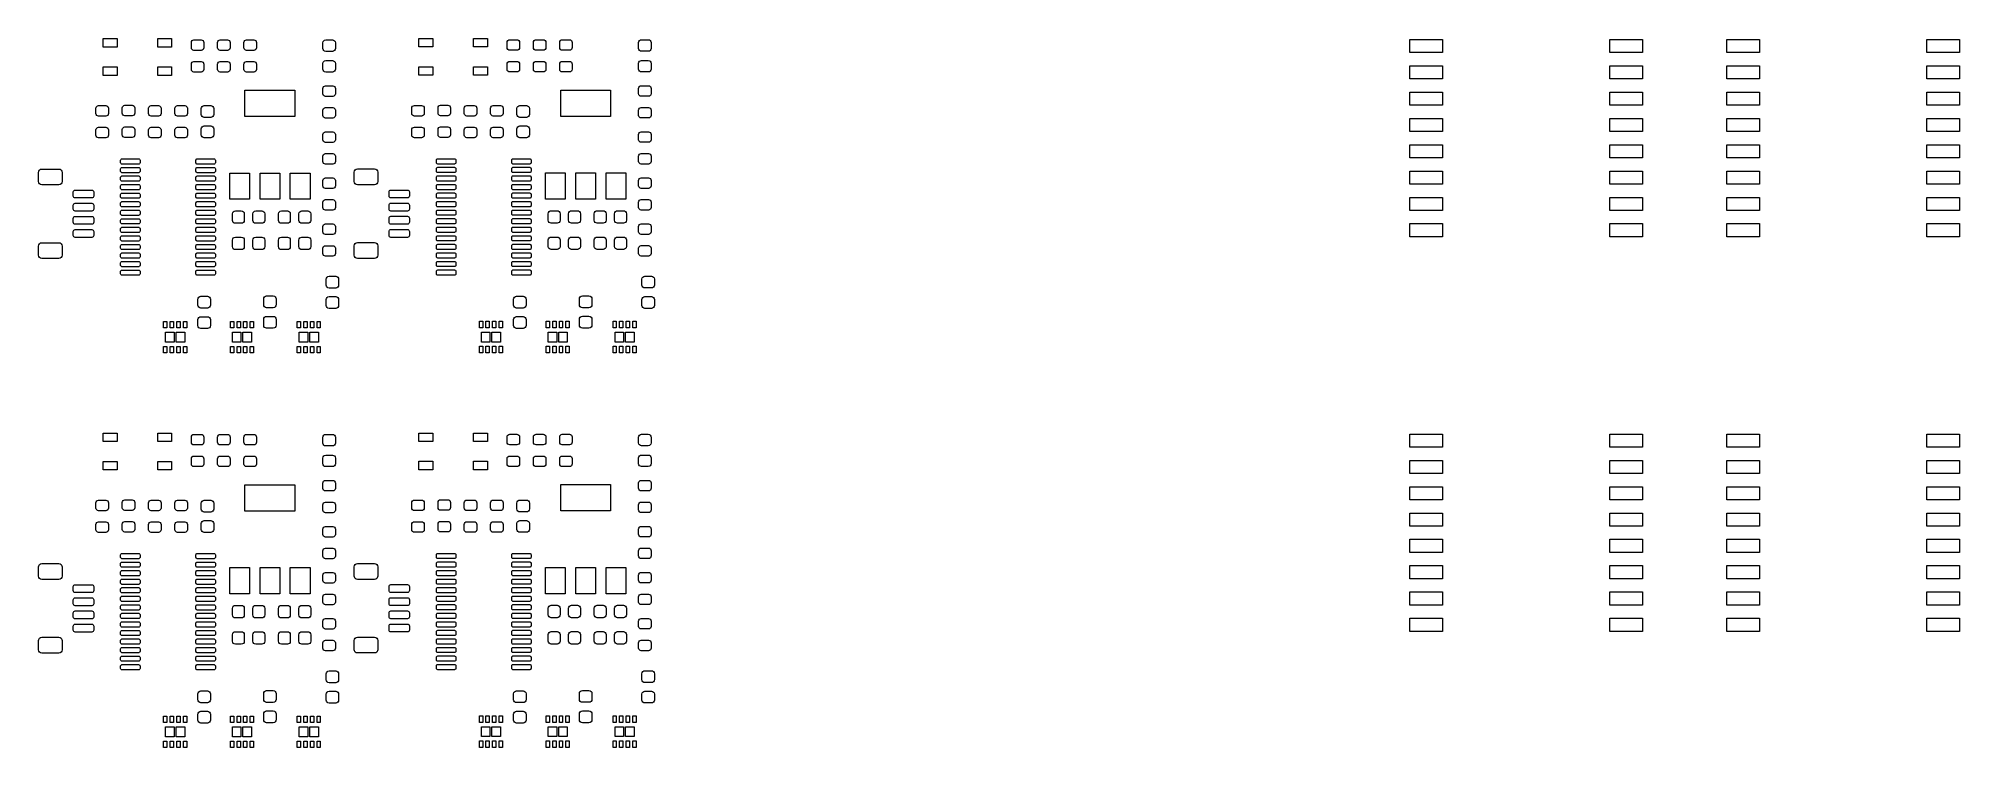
# Model space of a CAD drawing. Header units: millimetres. Extents: x 79 to 225, y -125 to -71.
import ezdxf

# ---------------------------------------------------------------- set-up
doc = ezdxf.new("R2010")
doc.units = ezdxf.units.MM
doc.layers.get('0').update_dxf_attribs({"lineweight": 25, "true_color": 0xffffff})
doc.layers.add('BLACK', color=7, linetype='Continuous', lineweight=5, true_color=0xffffff)

# ---------------------------------------------------------------- blocks, each defined once
blk = doc.blocks.new('m-link-plus-B_Paste')
at = {"layer": 'BLACK', "linetype": 'Continuous'}
for p, q in [((83.65, -71.75), (83.65, -70.75)), ((83.65, -70.75), (86.15, -70.75)), ((86.15, -70.75), (86.15, -71.75)), ((98.85, -71.75), (98.85, -70.75)), ((98.85, -70.75), (101.35, -70.75)), ((101.35, -70.75), (101.35, -71.75)), ((86.15, -71.75), (83.65, -71.75)), ((83.65, -73.75), (83.65, -72.75)), ((83.65, -72.75), (86.15, -72.75)), ((86.15, -72.75), (86.15, -73.75)), ((101.35, -71.75), (98.85, -71.75)), ((98.85, -73.75), (98.85, -72.75)), ((98.85, -72.75), (101.35, -72.75)), ((101.35, -72.75), (101.35, -73.75)), ((86.15, -73.75), (83.65, -73.75)), ((101.35, -73.75), (98.85, -73.75)), ((83.65, -75.75), (83.65, -74.75)), ((83.65, -74.75), (86.15, -74.75)), ((86.15, -75.75), (83.65, -75.75)), ((86.15, -74.75), (86.15, -75.75)), ((98.85, -75.75), (98.85, -74.75)), ((98.85, -74.75), (101.35, -74.75)), ((101.35, -75.75), (98.85, -75.75)), ((101.35, -74.75), (101.35, -75.75)), ((83.65, -77.75), (83.65, -76.75)), ((83.65, -76.75), (86.15, -76.75)), ((86.15, -76.75), (86.15, -77.75)), ((98.85, -77.75), (98.85, -76.75)), ((98.85, -76.75), (101.35, -76.75)), ((101.35, -76.75), (101.35, -77.75)), ((86.15, -77.75), (83.65, -77.75)), ((83.65, -79.75), (83.65, -78.75)), ((83.65, -78.75), (86.15, -78.75)), ((86.15, -78.75), (86.15, -79.75)), ((101.35, -77.75), (98.85, -77.75)), ((98.85, -79.75), (98.85, -78.75)), ((98.85, -78.75), (101.35, -78.75)), ((101.35, -78.75), (101.35, -79.75)), ((86.15, -79.75), (83.65, -79.75)), ((101.35, -79.75), (98.85, -79.75)), ((83.65, -81.75), (83.65, -80.75)), ((83.65, -80.75), (86.15, -80.75)), ((86.15, -81.75), (83.65, -81.75)), ((86.15, -80.75), (86.15, -81.75)), ((98.85, -81.75), (98.85, -80.75)), ((98.85, -80.75), (101.35, -80.75)), ((101.35, -81.75), (98.85, -81.75)), ((101.35, -80.75), (101.35, -81.75)), ((83.65, -83.75), (83.65, -82.75)), ((83.65, -82.75), (86.15, -82.75)), ((86.15, -82.75), (86.15, -83.75)), ((98.85, -83.75), (98.85, -82.75)), ((98.85, -82.75), (101.35, -82.75)), ((101.35, -82.75), (101.35, -83.75)), ((86.15, -83.75), (83.65, -83.75)), ((101.35, -83.75), (98.85, -83.75)), ((83.65, -85.75), (83.65, -84.75)), ((83.65, -84.75), (86.15, -84.75)), ((86.15, -85.75), (83.65, -85.75)), ((86.15, -84.75), (86.15, -85.75)), ((98.85, -85.75), (98.85, -84.75)), ((98.85, -84.75), (101.35, -84.75)), ((101.35, -85.75), (98.85, -85.75)), ((101.35, -84.75), (101.35, -85.75))]:
    blk.add_line(p, q, dxfattribs=at)
blk = doc.blocks.new('m-link-plus-F_Paste')
at = {"layer": 'BLACK', "linetype": 'Continuous'}
for p, q in [((84.325, -71.325), (84.325, -70.675)), ((84.325, -70.675), (85.375, -70.675)), ((85.375, -71.325), (84.325, -71.325)), ((85.375, -70.675), (85.375, -71.325)), ((88.475, -71.325), (88.475, -70.675)), ((88.475, -70.675), (89.525, -70.675)), ((89.525, -71.325), (88.475, -71.325)), ((89.525, -70.675), (89.525, -71.325)), ((91.025, -70.975), (91.0402, -70.8985)), ((91.025, -71.375), (91.025, -70.975)), ((91.0402, -71.4515), (91.025, -71.375)), ((91.0402, -70.8985), (91.0836, -70.8336)), ((91.0836, -71.5164), (91.0402, -71.4515)), ((91.0836, -70.8336), (91.1485, -70.7902)), ((91.1485, -71.5598), (91.0836, -71.5164)), ((91.1485, -70.7902), (91.225, -70.775)), ((91.225, -71.575), (91.1485, -71.5598)), ((91.225, -70.775), (91.775, -70.775)), ((91.775, -70.775), (91.8515, -70.7902)), ((91.8515, -71.5598), (91.775, -71.575)), ((91.8515, -70.7902), (91.9164, -70.8336)), ((91.9164, -71.5164), (91.8515, -71.5598)), ((91.9164, -70.8336), (91.9598, -70.8985)), ((91.9598, -71.4515), (91.9164, -71.5164)), ((91.9598, -70.8985), (91.975, -70.975)), ((91.975, -71.375), (91.9598, -71.4515)), ((91.975, -70.975), (91.975, -71.375)), ((93.025, -70.975), (93.0402, -70.8985)), ((93.025, -71.375), (93.025, -70.975)), ((93.0402, -71.4515), (93.025, -71.375)), ((93.0402, -70.8985), (93.0836, -70.8336)), ((93.0836, -71.5164), (93.0402, -71.4515)), ((93.0836, -70.8336), (93.1485, -70.7902)), ((93.1485, -71.5598), (93.0836, -71.5164)), ((93.1485, -70.7902), (93.225, -70.775)), ((93.225, -71.575), (93.1485, -71.5598)), ((93.225, -70.775), (93.775, -70.775)), ((93.775, -70.775), (93.8515, -70.7902)), ((93.8515, -71.5598), (93.775, -71.575)), ((93.8515, -70.7902), (93.9164, -70.8336)), ((93.9164, -71.5164), (93.8515, -71.5598)), ((93.9164, -70.8336), (93.9598, -70.8985)), ((93.9598, -71.4515), (93.9164, -71.5164)), ((93.9598, -70.8985), (93.975, -70.975)), ((93.975, -71.375), (93.9598, -71.4515)), ((93.975, -70.975), (93.975, -71.375)), ((95.025, -70.975), (95.0402, -70.8985)), ((95.025, -71.375), (95.025, -70.975)), ((95.0402, -71.4515), (95.025, -71.375)), ((95.0402, -70.8985), (95.0836, -70.8336)), ((95.0836, -71.5164), (95.0402, -71.4515)), ((95.0836, -70.8336), (95.1485, -70.7902)), ((95.1485, -71.5598), (95.0836, -71.5164)), ((95.1485, -70.7902), (95.225, -70.775)), ((95.225, -71.575), (95.1485, -71.5598)), ((95.225, -70.775), (95.775, -70.775)), ((95.775, -70.775), (95.8515, -70.7902)), ((95.8515, -71.5598), (95.775, -71.575)), ((95.8515, -70.7902), (95.9164, -70.8336)), ((95.9164, -71.5164), (95.8515, -71.5598)), ((95.9164, -70.8336), (95.9598, -70.8985)), ((95.9598, -71.4515), (95.9164, -71.5164)), ((95.9598, -70.8985), (95.975, -70.975)), ((95.975, -71.375), (95.9598, -71.4515)), ((95.975, -70.975), (95.975, -71.375)), ((101.025, -70.9937), (101.042, -70.91)), ((101.025, -71.4312), (101.025, -70.9937)), ((101.042, -71.515), (101.025, -71.4312)), ((101.042, -70.91), (101.089, -70.8391)), ((101.089, -71.5859), (101.042, -71.515)), ((101.089, -70.8391), (101.16, -70.7917)), ((101.16, -70.7917), (101.244, -70.775)), ((101.244, -70.775), (101.756, -70.775)), ((101.756, -70.775), (101.84, -70.7917)), ((101.84, -70.7917), (101.911, -70.8391)), ((101.911, -70.8391), (101.958, -70.91)), ((101.958, -71.515), (101.911, -71.5859)), ((101.958, -70.91), (101.975, -70.9937)), ((101.975, -71.4312), (101.958, -71.515)), ((101.975, -70.9937), (101.975, -71.4312)), ((84.325, -73.475), (84.325, -72.825)), ((84.325, -72.825), (85.375, -72.825)), ((85.375, -72.825), (85.375, -73.475)), ((88.475, -73.475), (88.475, -72.825)), ((88.475, -72.825), (89.525, -72.825)), ((89.525, -72.825), (89.525, -73.475)), ((91.025, -72.625), (91.0402, -72.5485)), ((91.025, -73.025), (91.025, -72.625)), ((91.0402, -73.1015), (91.025, -73.025)), ((91.0402, -72.5485), (91.0836, -72.4836)), ((91.0836, -72.4836), (91.1485, -72.4402)), ((91.1485, -72.4402), (91.225, -72.425)), ((91.775, -71.575), (91.225, -71.575)), ((91.225, -72.425), (91.775, -72.425)), ((91.775, -72.425), (91.8515, -72.4402)), ((91.8515, -72.4402), (91.9164, -72.4836)), ((91.9164, -72.4836), (91.9598, -72.5485)), ((91.9598, -72.5485), (91.975, -72.625)), ((91.975, -73.025), (91.9598, -73.1015)), ((91.975, -72.625), (91.975, -73.025)), ((93.025, -72.625), (93.0402, -72.5485)), ((93.025, -73.025), (93.025, -72.625)), ((93.0402, -73.1015), (93.025, -73.025)), ((93.0402, -72.5485), (93.0836, -72.4836)), ((93.0836, -72.4836), (93.1485, -72.4402)), ((93.1485, -72.4402), (93.225, -72.425)), ((93.775, -71.575), (93.225, -71.575)), ((93.225, -72.425), (93.775, -72.425)), ((93.775, -72.425), (93.8515, -72.4402)), ((93.8515, -72.4402), (93.9164, -72.4836)), ((93.9164, -72.4836), (93.9598, -72.5485)), ((93.9598, -72.5485), (93.975, -72.625)), ((93.975, -73.025), (93.9598, -73.1015)), ((93.975, -72.625), (93.975, -73.025)), ((95.025, -72.625), (95.0402, -72.5485)), ((95.025, -73.025), (95.025, -72.625)), ((95.0402, -73.1015), (95.025, -73.025)), ((95.0402, -72.5485), (95.0836, -72.4836)), ((95.0836, -72.4836), (95.1485, -72.4402)), ((95.1485, -72.4402), (95.225, -72.425)), ((95.775, -71.575), (95.225, -71.575)), ((95.225, -72.425), (95.775, -72.425)), ((95.775, -72.425), (95.8515, -72.4402)), ((95.8515, -72.4402), (95.9164, -72.4836)), ((95.9164, -72.4836), (95.9598, -72.5485)), ((95.9598, -72.5485), (95.975, -72.625)), ((95.975, -73.025), (95.9598, -73.1015)), ((95.975, -72.625), (95.975, -73.025)), ((101.025, -72.5687), (101.042, -72.485)), ((101.025, -73.0062), (101.025, -72.5687)), ((101.042, -73.09), (101.025, -73.0062)), ((101.042, -72.485), (101.089, -72.4141)), ((101.16, -71.6333), (101.089, -71.5859)), ((101.089, -72.4141), (101.16, -72.3667)), ((101.244, -71.65), (101.16, -71.6333)), ((101.16, -72.3667), (101.244, -72.35)), ((101.756, -71.65), (101.244, -71.65)), ((101.244, -72.35), (101.756, -72.35)), ((101.84, -71.6333), (101.756, -71.65)), ((101.756, -72.35), (101.84, -72.3667)), ((101.911, -71.5859), (101.84, -71.6333)), ((101.84, -72.3667), (101.911, -72.4141)), ((101.911, -72.4141), (101.958, -72.485)), ((101.958, -72.485), (101.975, -72.5687)), ((101.975, -73.0062), (101.958, -73.09)), ((101.975, -72.5687), (101.975, -73.0062)), ((85.375, -73.475), (84.325, -73.475)), ((89.525, -73.475), (88.475, -73.475)), ((91.0836, -73.1664), (91.0402, -73.1015)), ((91.1485, -73.2098), (91.0836, -73.1664)), ((91.225, -73.225), (91.1485, -73.2098)), ((91.775, -73.225), (91.225, -73.225)), ((91.8515, -73.2098), (91.775, -73.225)), ((91.9164, -73.1664), (91.8515, -73.2098)), ((91.9598, -73.1015), (91.9164, -73.1664)), ((93.0836, -73.1664), (93.0402, -73.1015)), ((93.1485, -73.2098), (93.0836, -73.1664)), ((93.225, -73.225), (93.1485, -73.2098)), ((93.775, -73.225), (93.225, -73.225)), ((93.8515, -73.2098), (93.775, -73.225)), ((93.9164, -73.1664), (93.8515, -73.2098)), ((93.9598, -73.1015), (93.9164, -73.1664)), ((95.0836, -73.1664), (95.0402, -73.1015)), ((95.1485, -73.2098), (95.0836, -73.1664)), ((95.225, -73.225), (95.1485, -73.2098)), ((95.775, -73.225), (95.225, -73.225)), ((95.8515, -73.2098), (95.775, -73.225)), ((95.9164, -73.1664), (95.8515, -73.2098)), ((95.9598, -73.1015), (95.9164, -73.1664)), ((101.025, -74.475), (101.04, -74.3985)), ((101.025, -74.875), (101.025, -74.475)), ((101.04, -74.3985), (101.084, -74.3336)), ((101.089, -73.1609), (101.042, -73.09)), ((101.084, -74.3336), (101.148, -74.2902)), ((101.16, -73.2083), (101.089, -73.1609)), ((101.148, -74.2902), (101.225, -74.275)), ((101.244, -73.225), (101.16, -73.2083)), ((101.225, -74.275), (101.775, -74.275)), ((101.756, -73.225), (101.244, -73.225)), ((101.84, -73.2083), (101.756, -73.225)), ((101.775, -74.275), (101.852, -74.2902)), ((101.911, -73.1609), (101.84, -73.2083)), ((101.852, -74.2902), (101.916, -74.3336)), ((101.958, -73.09), (101.911, -73.1609)), ((101.916, -74.3336), (101.96, -74.3985)), ((101.96, -74.3985), (101.975, -74.475)), ((101.975, -74.475), (101.975, -74.875)), ((83.775, -75.975), (83.7902, -75.8985)), ((83.7902, -75.8985), (83.8336, -75.8336)), ((83.8336, -75.8336), (83.8985, -75.7902)), ((83.8985, -75.7902), (83.975, -75.775)), ((83.975, -75.775), (84.525, -75.775)), ((84.525, -75.775), (84.6015, -75.7902)), ((84.6015, -75.7902), (84.6664, -75.8336)), ((84.6664, -75.8336), (84.7098, -75.8985)), ((84.7098, -75.8985), (84.725, -75.975)), ((85.775, -75.95), (85.7902, -75.8735)), ((85.7902, -75.8735), (85.8336, -75.8086)), ((85.8336, -75.8086), (85.8985, -75.7652)), ((85.8985, -75.7652), (85.975, -75.75)), ((85.975, -75.75), (86.525, -75.75)), ((86.525, -75.75), (86.6015, -75.7652)), ((86.6015, -75.7652), (86.6664, -75.8086)), ((86.6664, -75.8086), (86.7098, -75.8735)), ((86.7098, -75.8735), (86.725, -75.95)), ((87.775, -75.975), (87.7902, -75.8985)), ((87.7902, -75.8985), (87.8336, -75.8336)), ((87.8336, -75.8336), (87.8985, -75.7902)), ((87.8985, -75.7902), (87.975, -75.775)), ((87.975, -75.775), (88.525, -75.775)), ((88.525, -75.775), (88.6015, -75.7902)), ((88.6015, -75.7902), (88.6664, -75.8336)), ((88.6664, -75.8336), (88.7098, -75.8985)), ((88.7098, -75.8985), (88.725, -75.975)), ((89.775, -75.975), (89.7902, -75.8985)), ((89.7902, -75.8985), (89.8336, -75.8336)), ((89.8336, -75.8336), (89.8985, -75.7902)), ((89.8985, -75.7902), (89.975, -75.775)), ((89.975, -75.775), (90.525, -75.775)), ((90.525, -75.775), (90.6015, -75.7902)), ((90.6015, -75.7902), (90.6664, -75.8336)), ((90.6664, -75.8336), (90.7098, -75.8985)), ((90.7098, -75.8985), (90.725, -75.975)), ((91.775, -76), (91.7921, -75.9139)), ((91.7921, -75.9139), (91.8409, -75.8409)), ((91.8409, -75.8409), (91.9139, -75.7921)), ((91.9139, -75.7921), (92, -75.775)), ((92, -75.775), (92.5, -75.775)), ((92.5, -75.775), (92.5861, -75.7921)), ((92.5861, -75.7921), (92.6591, -75.8409)), ((92.6591, -75.8409), (92.7079, -75.9139)), ((92.7079, -75.9139), (92.725, -76)), ((95.1, -76.6), (95.1, -74.6)), ((95.1, -74.6), (98.9, -74.6)), ((98.9, -74.6), (98.9, -76.6)), ((101.04, -74.9515), (101.025, -74.875)), ((101.084, -75.0164), (101.04, -74.9515)), ((101.148, -75.0598), (101.084, -75.0164)), ((101.084, -75.9836), (101.148, -75.9402)), ((101.225, -75.075), (101.148, -75.0598)), ((101.148, -75.9402), (101.225, -75.925)), ((101.775, -75.075), (101.225, -75.075)), ((101.225, -75.925), (101.775, -75.925)), ((101.852, -75.0598), (101.775, -75.075)), ((101.775, -75.925), (101.852, -75.9402)), ((101.916, -75.0164), (101.852, -75.0598)), ((101.852, -75.9402), (101.916, -75.9836)), ((101.96, -74.9515), (101.916, -75.0164)), ((101.975, -74.875), (101.96, -74.9515)), ((83.775, -76.375), (83.775, -75.975)), ((83.7902, -76.4515), (83.775, -76.375)), ((83.8336, -76.5164), (83.7902, -76.4515)), ((83.8985, -76.5598), (83.8336, -76.5164)), ((83.975, -76.575), (83.8985, -76.5598)), ((84.525, -76.575), (83.975, -76.575)), ((84.6015, -76.5598), (84.525, -76.575)), ((84.6664, -76.5164), (84.6015, -76.5598)), ((84.7098, -76.4515), (84.6664, -76.5164)), ((84.725, -76.375), (84.7098, -76.4515)), ((84.725, -75.975), (84.725, -76.375)), ((85.775, -76.35), (85.775, -75.95)), ((85.7902, -76.4265), (85.775, -76.35)), ((85.8336, -76.4914), (85.7902, -76.4265)), ((85.8985, -76.5348), (85.8336, -76.4914)), ((85.975, -76.55), (85.8985, -76.5348)), ((85.8985, -77.4152), (85.975, -77.4)), ((86.525, -76.55), (85.975, -76.55)), ((85.975, -77.4), (86.525, -77.4)), ((86.6015, -76.5348), (86.525, -76.55)), ((86.525, -77.4), (86.6015, -77.4152)), ((86.6664, -76.4914), (86.6015, -76.5348)), ((86.7098, -76.4265), (86.6664, -76.4914)), ((86.725, -76.35), (86.7098, -76.4265)), ((86.725, -75.95), (86.725, -76.35)), ((87.775, -76.375), (87.775, -75.975)), ((87.7902, -76.4515), (87.775, -76.375)), ((87.8336, -76.5164), (87.7902, -76.4515)), ((87.8985, -76.5598), (87.8336, -76.5164)), ((87.975, -76.575), (87.8985, -76.5598)), ((88.525, -76.575), (87.975, -76.575)), ((88.6015, -76.5598), (88.525, -76.575)), ((88.6664, -76.5164), (88.6015, -76.5598)), ((88.7098, -76.4515), (88.6664, -76.5164)), ((88.725, -76.375), (88.7098, -76.4515)), ((88.725, -75.975), (88.725, -76.375)), ((89.775, -76.375), (89.775, -75.975)), ((89.7902, -76.4515), (89.775, -76.375)), ((89.8336, -76.5164), (89.7902, -76.4515)), ((89.8985, -76.5598), (89.8336, -76.5164)), ((89.975, -76.575), (89.8985, -76.5598)), ((90.525, -76.575), (89.975, -76.575)), ((90.6015, -76.5598), (90.525, -76.575)), ((90.6664, -76.5164), (90.6015, -76.5598)), ((90.7098, -76.4515), (90.6664, -76.5164)), ((90.725, -76.375), (90.7098, -76.4515)), ((90.725, -75.975), (90.725, -76.375)), ((91.775, -76.45), (91.775, -76)), ((91.7921, -76.5361), (91.775, -76.45)), ((91.8409, -76.6091), (91.7921, -76.5361)), ((91.7921, -77.4639), (91.8409, -77.3909)), ((91.9139, -76.6579), (91.8409, -76.6091)), ((91.8409, -77.3909), (91.9139, -77.3421)), ((92, -76.675), (91.9139, -76.6579)), ((91.9139, -77.3421), (92, -77.325)), ((92.5, -76.675), (92, -76.675)), ((92, -77.325), (92.5, -77.325)), ((92.5861, -76.6579), (92.5, -76.675)), ((92.5, -77.325), (92.5861, -77.3421)), ((92.6591, -76.6091), (92.5861, -76.6579)), ((92.5861, -77.3421), (92.6591, -77.3909)), ((92.7079, -76.5361), (92.6591, -76.6091)), ((92.6591, -77.3909), (92.7079, -77.4639)), ((92.725, -76.45), (92.7079, -76.5361)), ((92.725, -76), (92.725, -76.45)), ((98.9, -76.6), (95.1, -76.6)), ((101.025, -76.125), (101.04, -76.0485)), ((101.025, -76.525), (101.025, -76.125)), ((101.04, -76.6015), (101.025, -76.525)), ((101.04, -76.0485), (101.084, -75.9836)), ((101.084, -76.6664), (101.04, -76.6015)), ((101.148, -76.7098), (101.084, -76.6664)), ((101.225, -76.725), (101.148, -76.7098)), ((101.775, -76.725), (101.225, -76.725)), ((101.852, -76.7098), (101.775, -76.725)), ((101.916, -76.6664), (101.852, -76.7098)), ((101.916, -75.9836), (101.96, -76.0485)), ((101.96, -76.6015), (101.916, -76.6664)), ((101.96, -76.0485), (101.975, -76.125)), ((101.975, -76.525), (101.96, -76.6015)), ((101.975, -76.125), (101.975, -76.525)), ((83.775, -77.625), (83.7902, -77.5485)), ((83.775, -78.025), (83.775, -77.625)), ((83.7902, -78.1015), (83.775, -78.025)), ((83.7902, -77.5485), (83.8336, -77.4836)), ((83.8336, -78.1664), (83.7902, -78.1015)), ((83.8336, -77.4836), (83.8985, -77.4402)), ((83.8985, -78.2098), (83.8336, -78.1664)), ((83.8985, -77.4402), (83.975, -77.425)), ((83.975, -78.225), (83.8985, -78.2098)), ((83.975, -77.425), (84.525, -77.425)), ((84.525, -78.225), (83.975, -78.225)), ((84.525, -77.425), (84.6015, -77.4402)), ((84.6015, -78.2098), (84.525, -78.225)), ((84.6015, -77.4402), (84.6664, -77.4836)), ((84.6664, -78.1664), (84.6015, -78.2098)), ((84.6664, -77.4836), (84.7098, -77.5485)), ((84.7098, -78.1015), (84.6664, -78.1664)), ((84.7098, -77.5485), (84.725, -77.625)), ((84.725, -78.025), (84.7098, -78.1015)), ((84.725, -77.625), (84.725, -78.025)), ((85.775, -77.6), (85.7902, -77.5235)), ((85.775, -78), (85.775, -77.6)), ((85.7902, -78.0765), (85.775, -78)), ((85.7902, -77.5235), (85.8336, -77.4586)), ((85.8336, -78.1414), (85.7902, -78.0765)), ((85.8336, -77.4586), (85.8985, -77.4152)), ((85.8985, -78.1848), (85.8336, -78.1414)), ((85.975, -78.2), (85.8985, -78.1848)), ((86.525, -78.2), (85.975, -78.2)), ((86.6015, -78.1848), (86.525, -78.2)), ((86.6015, -77.4152), (86.6664, -77.4586)), ((86.6664, -78.1414), (86.6015, -78.1848)), ((86.6664, -77.4586), (86.7098, -77.5235)), ((86.7098, -78.0765), (86.6664, -78.1414)), ((86.7098, -77.5235), (86.725, -77.6)), ((86.725, -78), (86.7098, -78.0765)), ((86.725, -77.6), (86.725, -78)), ((87.775, -77.625), (87.7902, -77.5485)), ((87.775, -78.025), (87.775, -77.625)), ((87.7902, -78.1015), (87.775, -78.025)), ((87.7902, -77.5485), (87.8336, -77.4836)), ((87.8336, -78.1664), (87.7902, -78.1015)), ((87.8336, -77.4836), (87.8985, -77.4402)), ((87.8985, -78.2098), (87.8336, -78.1664)), ((87.8985, -77.4402), (87.975, -77.425)), ((87.975, -78.225), (87.8985, -78.2098)), ((87.975, -77.425), (88.525, -77.425)), ((88.525, -78.225), (87.975, -78.225)), ((88.525, -77.425), (88.6015, -77.4402)), ((88.6015, -78.2098), (88.525, -78.225)), ((88.6015, -77.4402), (88.6664, -77.4836)), ((88.6664, -78.1664), (88.6015, -78.2098)), ((88.6664, -77.4836), (88.7098, -77.5485)), ((88.7098, -78.1015), (88.6664, -78.1664)), ((88.7098, -77.5485), (88.725, -77.625)), ((88.725, -78.025), (88.7098, -78.1015)), ((88.725, -77.625), (88.725, -78.025)), ((89.775, -77.625), (89.7902, -77.5485)), ((89.775, -78.025), (89.775, -77.625)), ((89.7902, -78.1015), (89.775, -78.025)), ((89.7902, -77.5485), (89.8336, -77.4836)), ((89.8336, -78.1664), (89.7902, -78.1015)), ((89.8336, -77.4836), (89.8985, -77.4402)), ((89.8985, -78.2098), (89.8336, -78.1664)), ((89.8985, -77.4402), (89.975, -77.425)), ((89.975, -78.225), (89.8985, -78.2098)), ((89.975, -77.425), (90.525, -77.425)), ((90.525, -78.225), (89.975, -78.225)), ((90.525, -77.425), (90.6015, -77.4402)), ((90.6015, -78.2098), (90.525, -78.225)), ((90.6015, -77.4402), (90.6664, -77.4836)), ((90.6664, -78.1664), (90.6015, -78.2098)), ((90.6664, -77.4836), (90.7098, -77.5485)), ((90.7098, -78.1015), (90.6664, -78.1664)), ((90.7098, -77.5485), (90.725, -77.625)), ((90.725, -78.025), (90.7098, -78.1015)), ((90.725, -77.625), (90.725, -78.025)), ((91.775, -77.55), (91.7921, -77.4639)), ((91.775, -78), (91.775, -77.55)), ((91.7921, -78.0861), (91.775, -78)), ((91.8409, -78.1591), (91.7921, -78.0861)), ((91.9139, -78.2079), (91.8409, -78.1591)), ((92, -78.225), (91.9139, -78.2079)), ((92.5, -78.225), (92, -78.225)), ((92.5861, -78.2079), (92.5, -78.225)), ((92.6591, -78.1591), (92.5861, -78.2079)), ((92.7079, -78.0861), (92.6591, -78.1591)), ((92.7079, -77.4639), (92.725, -77.55)), ((92.725, -78), (92.7079, -78.0861)), ((92.725, -77.55), (92.725, -78)), ((101.025, -77.975), (101.04, -77.8985)), ((101.025, -78.375), (101.025, -77.975)), ((101.04, -78.4515), (101.025, -78.375)), ((101.04, -77.8985), (101.084, -77.8336)), ((101.084, -78.5164), (101.04, -78.4515)), ((101.084, -77.8336), (101.148, -77.7902)), ((101.148, -78.5598), (101.084, -78.5164)), ((101.148, -77.7902), (101.225, -77.775)), ((101.225, -78.575), (101.148, -78.5598)), ((101.225, -77.775), (101.775, -77.775)), ((101.775, -78.575), (101.225, -78.575)), ((101.775, -77.775), (101.852, -77.7902)), ((101.852, -78.5598), (101.775, -78.575)), ((101.852, -77.7902), (101.916, -77.8336)), ((101.916, -78.5164), (101.852, -78.5598)), ((101.916, -77.8336), (101.96, -77.8985)), ((101.96, -78.4515), (101.916, -78.5164)), ((101.96, -77.8985), (101.975, -77.975)), ((101.975, -78.375), (101.96, -78.4515)), ((101.975, -77.975), (101.975, -78.375)), ((85.65, -79.925), (85.6576, -79.8867)), ((85.65, -80.125), (85.65, -79.925)), ((85.6576, -80.1633), (85.65, -80.125)), ((85.6576, -79.8867), (85.6793, -79.8543)), ((85.6793, -80.1957), (85.6576, -80.1633)), ((85.6793, -79.8543), (85.7117, -79.8326)), ((85.7117, -80.2174), (85.6793, -80.1957)), ((85.7117, -79.8326), (85.75, -79.825)), ((85.75, -80.225), (85.7117, -80.2174)), ((85.75, -79.825), (87.025, -79.825)), ((87.025, -80.225), (85.75, -80.225)), ((87.025, -79.825), (87.0633, -79.8326)), ((87.0633, -80.2174), (87.025, -80.225)), ((87.0633, -79.8326), (87.0957, -79.8543)), ((87.0957, -80.1957), (87.0633, -80.2174)), ((87.0957, -79.8543), (87.1174, -79.8867)), ((87.1174, -80.1633), (87.0957, -80.1957)), ((87.1174, -79.8867), (87.125, -79.925)), ((87.125, -80.125), (87.1174, -80.1633)), ((87.125, -79.925), (87.125, -80.125)), ((91.375, -79.925), (91.3826, -79.8867)), ((91.375, -80.125), (91.375, -79.925)), ((91.3826, -80.1633), (91.375, -80.125)), ((91.3826, -79.8867), (91.4043, -79.8543)), ((91.4043, -80.1957), (91.3826, -80.1633)), ((91.4043, -79.8543), (91.4367, -79.8326)), ((91.4367, -80.2174), (91.4043, -80.1957)), ((91.4367, -79.8326), (91.475, -79.825)), ((91.475, -80.225), (91.4367, -80.2174)), ((91.475, -79.825), (92.75, -79.825)), ((92.75, -80.225), (91.475, -80.225)), ((92.75, -79.825), (92.7883, -79.8326)), ((92.7883, -80.2174), (92.75, -80.225)), ((92.7883, -79.8326), (92.8207, -79.8543)), ((92.8207, -80.1957), (92.7883, -80.2174)), ((92.8207, -79.8543), (92.8424, -79.8867)), ((92.8424, -80.1633), (92.8207, -80.1957)), ((92.8424, -79.8867), (92.85, -79.925)), ((92.85, -80.125), (92.8424, -80.1633)), ((92.85, -79.925), (92.85, -80.125)), ((101.025, -79.625), (101.04, -79.5485)), ((101.025, -80.025), (101.025, -79.625)), ((101.04, -80.1015), (101.025, -80.025)), ((101.04, -79.5485), (101.084, -79.4836)), ((101.084, -80.1664), (101.04, -80.1015)), ((101.084, -79.4836), (101.148, -79.4402)), ((101.148, -80.2098), (101.084, -80.1664)), ((101.148, -79.4402), (101.225, -79.425)), ((101.225, -80.225), (101.148, -80.2098)), ((101.225, -79.425), (101.775, -79.425)), ((101.775, -80.225), (101.225, -80.225)), ((101.775, -79.425), (101.852, -79.4402)), ((101.852, -80.2098), (101.775, -80.225)), ((101.852, -79.4402), (101.916, -79.4836)), ((101.916, -80.1664), (101.852, -80.2098)), ((101.916, -79.4836), (101.96, -79.5485)), ((101.96, -80.1015), (101.916, -80.1664)), ((101.96, -79.5485), (101.975, -79.625)), ((101.975, -80.025), (101.96, -80.1015)), ((101.975, -79.625), (101.975, -80.025)), ((79.4, -80.85), (79.419, -80.7543)), ((79.4, -81.55), (79.4, -80.85)), ((79.419, -81.6457), (79.4, -81.55)), ((79.419, -80.7543), (79.4732, -80.6732)), ((79.4732, -81.7268), (79.419, -81.6457)), ((79.4732, -80.6732), (79.5543, -80.619)), ((79.5543, -81.781), (79.4732, -81.7268)), ((79.5543, -80.619), (79.65, -80.6)), ((79.65, -81.8), (79.5543, -81.781)), ((79.65, -80.6), (80.95, -80.6)), ((80.95, -80.6), (81.0457, -80.619)), ((81.0457, -81.781), (80.95, -81.8)), ((81.0457, -80.619), (81.1268, -80.6732)), ((81.1268, -81.7268), (81.0457, -81.781)), ((81.1268, -80.6732), (81.181, -80.7543)), ((81.181, -81.6457), (81.1268, -81.7268)), ((81.181, -80.7543), (81.2, -80.85)), ((81.2, -81.55), (81.181, -81.6457)), ((81.2, -80.85), (81.2, -81.55)), ((85.65, -80.575), (85.6576, -80.5367)), ((85.65, -80.775), (85.65, -80.575)), ((85.6576, -80.8133), (85.65, -80.775)), ((85.65, -81.225), (85.6576, -81.1867)), ((85.65, -81.425), (85.65, -81.225)), ((85.6576, -81.4633), (85.65, -81.425)), ((85.6576, -80.5367), (85.6793, -80.5043)), ((85.6793, -80.8457), (85.6576, -80.8133)), ((85.6576, -81.1867), (85.6793, -81.1543)), ((85.6793, -81.4957), (85.6576, -81.4633)), ((85.6793, -80.5043), (85.7117, -80.4826)), ((85.7117, -80.8674), (85.6793, -80.8457)), ((85.6793, -81.1543), (85.7117, -81.1326)), ((85.7117, -81.5174), (85.6793, -81.4957)), ((85.6793, -81.8043), (85.7117, -81.7826)), ((85.7117, -80.4826), (85.75, -80.475)), ((85.75, -80.875), (85.7117, -80.8674)), ((85.7117, -81.1326), (85.75, -81.125)), ((85.75, -81.525), (85.7117, -81.5174)), ((85.7117, -81.7826), (85.75, -81.775)), ((85.75, -80.475), (87.025, -80.475)), ((87.025, -80.875), (85.75, -80.875)), ((85.75, -81.125), (87.025, -81.125)), ((87.025, -81.525), (85.75, -81.525)), ((85.75, -81.775), (87.025, -81.775)), ((87.025, -80.475), (87.0633, -80.4826)), ((87.0633, -80.8674), (87.025, -80.875)), ((87.025, -81.125), (87.0633, -81.1326)), ((87.0633, -81.5174), (87.025, -81.525)), ((87.025, -81.775), (87.0633, -81.7826)), ((87.0633, -80.4826), (87.0957, -80.5043)), ((87.0957, -80.8457), (87.0633, -80.8674)), ((87.0633, -81.1326), (87.0957, -81.1543)), ((87.0957, -81.4957), (87.0633, -81.5174)), ((87.0633, -81.7826), (87.0957, -81.8043)), ((87.0957, -80.5043), (87.1174, -80.5367)), ((87.1174, -80.8133), (87.0957, -80.8457)), ((87.0957, -81.1543), (87.1174, -81.1867)), ((87.1174, -81.4633), (87.0957, -81.4957)), ((87.1174, -80.5367), (87.125, -80.575)), ((87.125, -80.775), (87.1174, -80.8133)), ((87.1174, -81.1867), (87.125, -81.225)), ((87.125, -81.425), (87.1174, -81.4633)), ((87.125, -80.575), (87.125, -80.775)), ((87.125, -81.225), (87.125, -81.425)), ((91.375, -80.575), (91.3826, -80.5367)), ((91.375, -80.775), (91.375, -80.575)), ((91.3826, -80.8133), (91.375, -80.775)), ((91.375, -81.225), (91.3826, -81.1867)), ((91.375, -81.425), (91.375, -81.225)), ((91.3826, -81.4633), (91.375, -81.425)), ((91.3826, -80.5367), (91.4043, -80.5043)), ((91.4043, -80.8457), (91.3826, -80.8133)), ((91.3826, -81.1867), (91.4043, -81.1543)), ((91.4043, -81.4957), (91.3826, -81.4633)), ((91.4043, -80.5043), (91.4367, -80.4826)), ((91.4367, -80.8674), (91.4043, -80.8457)), ((91.4043, -81.1543), (91.4367, -81.1326)), ((91.4367, -81.5174), (91.4043, -81.4957)), ((91.4043, -81.8043), (91.4367, -81.7826)), ((91.4367, -80.4826), (91.475, -80.475)), ((91.475, -80.875), (91.4367, -80.8674)), ((91.4367, -81.1326), (91.475, -81.125)), ((91.475, -81.525), (91.4367, -81.5174)), ((91.4367, -81.7826), (91.475, -81.775)), ((91.475, -80.475), (92.75, -80.475)), ((92.75, -80.875), (91.475, -80.875)), ((91.475, -81.125), (92.75, -81.125)), ((92.75, -81.525), (91.475, -81.525)), ((91.475, -81.775), (92.75, -81.775)), ((92.75, -80.475), (92.7883, -80.4826)), ((92.7883, -80.8674), (92.75, -80.875)), ((92.75, -81.125), (92.7883, -81.1326)), ((92.7883, -81.5174), (92.75, -81.525)), ((92.75, -81.775), (92.7883, -81.7826)), ((92.7883, -80.4826), (92.8207, -80.5043)), ((92.8207, -80.8457), (92.7883, -80.8674)), ((92.7883, -81.1326), (92.8207, -81.1543)), ((92.8207, -81.4957), (92.7883, -81.5174)), ((92.7883, -81.7826), (92.8207, -81.8043)), ((92.8207, -80.5043), (92.8424, -80.5367)), ((92.8424, -80.8133), (92.8207, -80.8457)), ((92.8207, -81.1543), (92.8424, -81.1867)), ((92.8424, -81.4633), (92.8207, -81.4957)), ((92.8424, -80.5367), (92.85, -80.575)), ((92.85, -80.775), (92.8424, -80.8133)), ((92.8424, -81.1867), (92.85, -81.225)), ((92.85, -81.425), (92.8424, -81.4633)), ((92.85, -80.575), (92.85, -80.775)), ((92.85, -81.225), (92.85, -81.425)), ((93.95, -82.9), (93.95, -80.9)), ((93.95, -80.9), (95.45, -80.9)), ((95.45, -80.9), (95.45, -82.9)), ((96.25, -82.9), (96.25, -80.9)), ((96.25, -80.9), (97.75, -80.9)), ((97.75, -80.9), (97.75, -82.9)), ((98.55, -82.9), (98.55, -80.9)), ((98.55, -80.9), (100.05, -80.9)), ((100.05, -80.9), (100.05, -82.9)), ((101.025, -81.475), (101.04, -81.3985)), ((101.025, -81.875), (101.025, -81.475)), ((101.04, -81.3985), (101.084, -81.3336)), ((101.084, -81.3336), (101.148, -81.2902)), ((101.148, -81.2902), (101.225, -81.275)), ((101.225, -81.275), (101.775, -81.275)), ((101.775, -81.275), (101.852, -81.2902)), ((101.852, -81.2902), (101.916, -81.3336)), ((101.916, -81.3336), (101.96, -81.3985)), ((101.96, -81.3985), (101.975, -81.475)), ((101.975, -81.475), (101.975, -81.875)), ((80.95, -81.8), (79.65, -81.8)), ((82.05, -82.35), (82.0614, -82.2926)), ((82.05, -82.65), (82.05, -82.35)), ((82.0614, -82.7074), (82.05, -82.65)), ((82.0614, -82.2926), (82.0939, -82.2439)), ((82.0939, -82.7561), (82.0614, -82.7074)), ((82.0614, -83.2926), (82.0939, -83.2439)), ((82.0939, -82.2439), (82.1426, -82.2114)), ((82.1426, -82.7886), (82.0939, -82.7561)), ((82.0939, -83.2439), (82.1426, -83.2114)), ((82.1426, -82.2114), (82.2, -82.2)), ((82.2, -82.8), (82.1426, -82.7886)), ((82.1426, -83.2114), (82.2, -83.2)), ((82.2, -82.2), (83.45, -82.2)), ((83.45, -82.8), (82.2, -82.8)), ((82.2, -83.2), (83.45, -83.2)), ((83.45, -82.2), (83.5074, -82.2114)), ((83.5074, -82.7886), (83.45, -82.8)), ((83.45, -83.2), (83.5074, -83.2114)), ((83.5074, -82.2114), (83.5561, -82.2439)), ((83.5561, -82.7561), (83.5074, -82.7886)), ((83.5074, -83.2114), (83.5561, -83.2439)), ((83.5561, -82.2439), (83.5886, -82.2926)), ((83.5886, -82.7074), (83.5561, -82.7561)), ((83.5561, -83.2439), (83.5886, -83.2926)), ((83.5886, -82.2926), (83.6, -82.35)), ((83.6, -82.65), (83.5886, -82.7074)), ((83.6, -82.35), (83.6, -82.65)), ((85.65, -81.875), (85.6576, -81.8367)), ((85.65, -82.075), (85.65, -81.875)), ((85.6576, -82.1133), (85.65, -82.075)), ((85.65, -82.525), (85.6576, -82.4867)), ((85.65, -82.725), (85.65, -82.525)), ((85.6576, -82.7633), (85.65, -82.725)), ((85.65, -83.175), (85.6576, -83.1367)), ((85.65, -83.375), (85.65, -83.175)), ((85.6576, -81.8367), (85.6793, -81.8043)), ((85.6793, -82.1457), (85.6576, -82.1133)), ((85.6576, -82.4867), (85.6793, -82.4543)), ((85.6793, -82.7957), (85.6576, -82.7633)), ((85.6576, -83.1367), (85.6793, -83.1043)), ((85.7117, -82.1674), (85.6793, -82.1457)), ((85.6793, -82.4543), (85.7117, -82.4326)), ((85.7117, -82.8174), (85.6793, -82.7957)), ((85.6793, -83.1043), (85.7117, -83.0826)), ((85.75, -82.175), (85.7117, -82.1674)), ((85.7117, -82.4326), (85.75, -82.425)), ((85.75, -82.825), (85.7117, -82.8174)), ((85.7117, -83.0826), (85.75, -83.075)), ((87.025, -82.175), (85.75, -82.175)), ((85.75, -82.425), (87.025, -82.425)), ((87.025, -82.825), (85.75, -82.825)), ((85.75, -83.075), (87.025, -83.075)), ((87.0633, -82.1674), (87.025, -82.175)), ((87.025, -82.425), (87.0633, -82.4326)), ((87.0633, -82.8174), (87.025, -82.825)), ((87.025, -83.075), (87.0633, -83.0826)), ((87.0957, -82.1457), (87.0633, -82.1674)), ((87.0633, -82.4326), (87.0957, -82.4543)), ((87.0957, -82.7957), (87.0633, -82.8174)), ((87.0633, -83.0826), (87.0957, -83.1043)), ((87.0957, -81.8043), (87.1174, -81.8367)), ((87.1174, -82.1133), (87.0957, -82.1457)), ((87.0957, -82.4543), (87.1174, -82.4867)), ((87.1174, -82.7633), (87.0957, -82.7957)), ((87.0957, -83.1043), (87.1174, -83.1367)), ((87.1174, -81.8367), (87.125, -81.875)), ((87.125, -82.075), (87.1174, -82.1133)), ((87.1174, -82.4867), (87.125, -82.525)), ((87.125, -82.725), (87.1174, -82.7633)), ((87.1174, -83.1367), (87.125, -83.175)), ((87.125, -81.875), (87.125, -82.075)), ((87.125, -82.525), (87.125, -82.725)), ((87.125, -83.175), (87.125, -83.375)), ((91.375, -81.875), (91.3826, -81.8367)), ((91.375, -82.075), (91.375, -81.875)), ((91.3826, -82.1133), (91.375, -82.075)), ((91.375, -82.525), (91.3826, -82.4867)), ((91.375, -82.725), (91.375, -82.525)), ((91.3826, -82.7633), (91.375, -82.725)), ((91.375, -83.175), (91.3826, -83.1367)), ((91.375, -83.375), (91.375, -83.175)), ((91.3826, -81.8367), (91.4043, -81.8043)), ((91.4043, -82.1457), (91.3826, -82.1133)), ((91.3826, -82.4867), (91.4043, -82.4543)), ((91.4043, -82.7957), (91.3826, -82.7633)), ((91.3826, -83.1367), (91.4043, -83.1043)), ((91.4367, -82.1674), (91.4043, -82.1457)), ((91.4043, -82.4543), (91.4367, -82.4326)), ((91.4367, -82.8174), (91.4043, -82.7957)), ((91.4043, -83.1043), (91.4367, -83.0826)), ((91.475, -82.175), (91.4367, -82.1674)), ((91.4367, -82.4326), (91.475, -82.425)), ((91.475, -82.825), (91.4367, -82.8174)), ((91.4367, -83.0826), (91.475, -83.075)), ((92.75, -82.175), (91.475, -82.175)), ((91.475, -82.425), (92.75, -82.425)), ((92.75, -82.825), (91.475, -82.825)), ((91.475, -83.075), (92.75, -83.075)), ((92.7883, -82.1674), (92.75, -82.175)), ((92.75, -82.425), (92.7883, -82.4326)), ((92.7883, -82.8174), (92.75, -82.825)), ((92.75, -83.075), (92.7883, -83.0826)), ((92.8207, -82.1457), (92.7883, -82.1674)), ((92.7883, -82.4326), (92.8207, -82.4543)), ((92.8207, -82.7957), (92.7883, -82.8174)), ((92.7883, -83.0826), (92.8207, -83.1043)), ((92.8207, -81.8043), (92.8424, -81.8367)), ((92.8424, -82.1133), (92.8207, -82.1457)), ((92.8207, -82.4543), (92.8424, -82.4867)), ((92.8424, -82.7633), (92.8207, -82.7957)), ((92.8207, -83.1043), (92.8424, -83.1367)), ((92.8424, -81.8367), (92.85, -81.875)), ((92.85, -82.075), (92.8424, -82.1133)), ((92.8424, -82.4867), (92.85, -82.525)), ((92.85, -82.725), (92.8424, -82.7633)), ((92.8424, -83.1367), (92.85, -83.175)), ((92.85, -81.875), (92.85, -82.075)), ((92.85, -82.525), (92.85, -82.725)), ((92.85, -83.175), (92.85, -83.375)), ((95.45, -82.9), (93.95, -82.9)), ((97.75, -82.9), (96.25, -82.9)), ((100.05, -82.9), (98.55, -82.9)), ((101.04, -81.9515), (101.025, -81.875)), ((101.025, -83.125), (101.04, -83.0485)), ((101.025, -83.525), (101.025, -83.125)), ((101.084, -82.0164), (101.04, -81.9515)), ((101.04, -83.0485), (101.084, -82.9836)), ((101.148, -82.0598), (101.084, -82.0164)), ((101.084, -82.9836), (101.148, -82.9402)), ((101.225, -82.075), (101.148, -82.0598)), ((101.148, -82.9402), (101.225, -82.925)), ((101.775, -82.075), (101.225, -82.075)), ((101.225, -82.925), (101.775, -82.925)), ((101.852, -82.0598), (101.775, -82.075)), ((101.775, -82.925), (101.852, -82.9402)), ((101.916, -82.0164), (101.852, -82.0598)), ((101.852, -82.9402), (101.916, -82.9836)), ((101.96, -81.9515), (101.916, -82.0164)), ((101.916, -82.9836), (101.96, -83.0485)), ((101.975, -81.875), (101.96, -81.9515)), ((101.96, -83.0485), (101.975, -83.125)), ((101.975, -83.125), (101.975, -83.525)), ((82.05, -83.35), (82.0614, -83.2926)), ((82.05, -83.65), (82.05, -83.35)), ((82.0614, -83.7074), (82.05, -83.65)), ((82.05, -84.35), (82.0614, -84.2926)), ((82.05, -84.65), (82.05, -84.35)), ((82.0614, -84.7074), (82.05, -84.65)), ((82.0939, -83.7561), (82.0614, -83.7074)), ((82.0614, -84.2926), (82.0939, -84.2439)), ((82.0939, -84.7561), (82.0614, -84.7074)), ((82.1426, -83.7886), (82.0939, -83.7561)), ((82.0939, -84.2439), (82.1426, -84.2114)), ((82.2, -83.8), (82.1426, -83.7886)), ((82.1426, -84.2114), (82.2, -84.2)), ((83.45, -83.8), (82.2, -83.8)), ((82.2, -84.2), (83.45, -84.2)), ((83.5074, -83.7886), (83.45, -83.8)), ((83.45, -84.2), (83.5074, -84.2114)), ((83.5561, -83.7561), (83.5074, -83.7886)), ((83.5074, -84.2114), (83.5561, -84.2439)), ((83.5886, -83.7074), (83.5561, -83.7561)), ((83.5561, -84.2439), (83.5886, -84.2926)), ((83.5886, -84.7074), (83.5561, -84.7561)), ((83.5886, -83.2926), (83.6, -83.35)), ((83.6, -83.65), (83.5886, -83.7074)), ((83.5886, -84.2926), (83.6, -84.35)), ((83.6, -84.65), (83.5886, -84.7074)), ((83.6, -83.35), (83.6, -83.65)), ((83.6, -84.35), (83.6, -84.65)), ((85.6576, -83.4133), (85.65, -83.375)), ((85.65, -83.825), (85.6576, -83.7867)), ((85.65, -84.025), (85.65, -83.825)), ((85.6576, -84.0633), (85.65, -84.025)), ((85.65, -84.475), (85.6576, -84.4367)), ((85.65, -84.675), (85.65, -84.475)), ((85.6576, -84.7133), (85.65, -84.675)), ((85.6793, -83.4457), (85.6576, -83.4133)), ((85.6576, -83.7867), (85.6793, -83.7543)), ((85.6793, -84.0957), (85.6576, -84.0633)), ((85.6576, -84.4367), (85.6793, -84.4043)), ((85.7117, -83.4674), (85.6793, -83.4457)), ((85.6793, -83.7543), (85.7117, -83.7326)), ((85.7117, -84.1174), (85.6793, -84.0957)), ((85.6793, -84.4043), (85.7117, -84.3826)), ((85.75, -83.475), (85.7117, -83.4674)), ((85.7117, -83.7326), (85.75, -83.725)), ((85.75, -84.125), (85.7117, -84.1174)), ((85.7117, -84.3826), (85.75, -84.375)), ((87.025, -83.475), (85.75, -83.475)), ((85.75, -83.725), (87.025, -83.725)), ((87.025, -84.125), (85.75, -84.125)), ((85.75, -84.375), (87.025, -84.375)), ((87.0633, -83.4674), (87.025, -83.475)), ((87.025, -83.725), (87.0633, -83.7326)), ((87.0633, -84.1174), (87.025, -84.125)), ((87.025, -84.375), (87.0633, -84.3826)), ((87.0957, -83.4457), (87.0633, -83.4674)), ((87.0633, -83.7326), (87.0957, -83.7543)), ((87.0957, -84.0957), (87.0633, -84.1174)), ((87.0633, -84.3826), (87.0957, -84.4043)), ((87.1174, -83.4133), (87.0957, -83.4457)), ((87.0957, -83.7543), (87.1174, -83.7867)), ((87.1174, -84.0633), (87.0957, -84.0957)), ((87.0957, -84.4043), (87.1174, -84.4367)), ((87.125, -83.375), (87.1174, -83.4133)), ((87.1174, -83.7867), (87.125, -83.825)), ((87.125, -84.025), (87.1174, -84.0633)), ((87.1174, -84.4367), (87.125, -84.475)), ((87.125, -84.675), (87.1174, -84.7133)), ((87.125, -83.825), (87.125, -84.025)), ((87.125, -84.475), (87.125, -84.675)), ((91.3826, -83.4133), (91.375, -83.375)), ((91.375, -83.825), (91.3826, -83.7867)), ((91.375, -84.025), (91.375, -83.825)), ((91.3826, -84.0633), (91.375, -84.025)), ((91.375, -84.475), (91.3826, -84.4367)), ((91.375, -84.675), (91.375, -84.475)), ((91.3826, -84.7133), (91.375, -84.675)), ((91.4043, -83.4457), (91.3826, -83.4133)), ((91.3826, -83.7867), (91.4043, -83.7543)), ((91.4043, -84.0957), (91.3826, -84.0633)), ((91.3826, -84.4367), (91.4043, -84.4043)), ((91.4367, -83.4674), (91.4043, -83.4457)), ((91.4043, -83.7543), (91.4367, -83.7326)), ((91.4367, -84.1174), (91.4043, -84.0957)), ((91.4043, -84.4043), (91.4367, -84.3826)), ((91.475, -83.475), (91.4367, -83.4674)), ((91.4367, -83.7326), (91.475, -83.725)), ((91.475, -84.125), (91.4367, -84.1174)), ((91.4367, -84.3826), (91.475, -84.375)), ((92.75, -83.475), (91.475, -83.475)), ((91.475, -83.725), (92.75, -83.725)), ((92.75, -84.125), (91.475, -84.125)), ((91.475, -84.375), (92.75, -84.375)), ((92.7883, -83.4674), (92.75, -83.475)), ((92.75, -83.725), (92.7883, -83.7326)), ((92.7883, -84.1174), (92.75, -84.125)), ((92.75, -84.375), (92.7883, -84.3826)), ((92.8207, -83.4457), (92.7883, -83.4674)), ((92.7883, -83.7326), (92.8207, -83.7543)), ((92.8207, -84.0957), (92.7883, -84.1174)), ((92.7883, -84.3826), (92.8207, -84.4043)), ((92.8424, -83.4133), (92.8207, -83.4457)), ((92.8207, -83.7543), (92.8424, -83.7867)), ((92.8424, -84.0633), (92.8207, -84.0957)), ((92.8207, -84.4043), (92.8424, -84.4367)), ((92.85, -83.375), (92.8424, -83.4133)), ((92.8424, -83.7867), (92.85, -83.825)), ((92.85, -84.025), (92.8424, -84.0633)), ((92.8424, -84.4367), (92.85, -84.475)), ((92.85, -84.675), (92.8424, -84.7133)), ((92.85, -83.825), (92.85, -84.025)), ((92.85, -84.475), (92.85, -84.675)), ((94.15, -84), (94.1671, -83.9139)), ((94.15, -84.5), (94.15, -84)), ((94.1671, -84.5861), (94.15, -84.5)), ((94.1671, -83.9139), (94.2159, -83.8409)), ((94.2159, -84.6591), (94.1671, -84.5861)), ((94.2159, -83.8409), (94.2889, -83.7921)), ((94.2889, -84.7079), (94.2159, -84.6591)), ((94.2889, -83.7921), (94.375, -83.775)), ((94.375, -84.725), (94.2889, -84.7079)), ((94.375, -83.775), (94.825, -83.775)), ((94.825, -83.775), (94.9111, -83.7921)), ((94.9111, -84.7079), (94.825, -84.725)), ((94.9111, -83.7921), (94.9841, -83.8409)), ((94.9841, -84.6591), (94.9111, -84.7079)), ((94.9841, -83.8409), (95.0329, -83.9139)), ((95.0329, -84.5861), (94.9841, -84.6591)), ((95.0329, -83.9139), (95.05, -84)), ((95.05, -84.5), (95.0329, -84.5861)), ((95.05, -84), (95.05, -84.5)), ((95.7, -84), (95.7171, -83.9139)), ((95.7, -84.5), (95.7, -84)), ((95.7171, -84.5861), (95.7, -84.5)), ((95.7171, -83.9139), (95.7659, -83.8409)), ((95.7659, -84.6591), (95.7171, -84.5861)), ((95.7659, -83.8409), (95.8389, -83.7921)), ((95.8389, -84.7079), (95.7659, -84.6591)), ((95.8389, -83.7921), (95.925, -83.775)), ((95.925, -84.725), (95.8389, -84.7079)), ((95.925, -83.775), (96.375, -83.775)), ((96.375, -83.775), (96.4611, -83.7921)), ((96.4611, -84.7079), (96.375, -84.725)), ((96.4611, -83.7921), (96.5341, -83.8409)), ((96.5341, -84.6591), (96.4611, -84.7079)), ((96.5341, -83.8409), (96.5829, -83.9139)), ((96.5829, -84.5861), (96.5341, -84.6591)), ((96.5829, -83.9139), (96.6, -84)), ((96.6, -84.5), (96.5829, -84.5861)), ((96.6, -84), (96.6, -84.5)), ((97.65, -84), (97.6671, -83.9139)), ((97.65, -84.5), (97.65, -84)), ((97.6671, -84.5861), (97.65, -84.5)), ((97.6671, -83.9139), (97.7159, -83.8409)), ((97.7159, -84.6591), (97.6671, -84.5861)), ((97.7159, -83.8409), (97.7889, -83.7921)), ((97.7889, -84.7079), (97.7159, -84.6591)), ((97.7889, -83.7921), (97.875, -83.775)), ((97.875, -84.725), (97.7889, -84.7079)), ((97.875, -83.775), (98.325, -83.775)), ((98.325, -83.775), (98.4111, -83.7921)), ((98.4111, -84.7079), (98.325, -84.725)), ((98.4111, -83.7921), (98.4841, -83.8409)), ((98.4841, -84.6591), (98.4111, -84.7079)), ((98.4841, -83.8409), (98.5329, -83.9139)), ((98.5329, -84.5861), (98.4841, -84.6591)), ((98.5329, -83.9139), (98.55, -84)), ((98.55, -84.5), (98.5329, -84.5861)), ((98.55, -84), (98.55, -84.5)), ((99.2, -84), (99.2171, -83.9139)), ((99.2, -84.5), (99.2, -84)), ((99.2171, -84.5861), (99.2, -84.5)), ((99.2171, -83.9139), (99.2659, -83.8409)), ((99.2659, -84.6591), (99.2171, -84.5861)), ((99.2659, -83.8409), (99.3389, -83.7921)), ((99.3389, -84.7079), (99.2659, -84.6591)), ((99.3389, -83.7921), (99.425, -83.775)), ((99.425, -84.725), (99.3389, -84.7079)), ((99.425, -83.775), (99.875, -83.775)), ((99.875, -83.775), (99.9611, -83.7921)), ((99.9611, -84.7079), (99.875, -84.725)), ((99.9611, -83.7921), (100.034, -83.8409)), ((100.034, -84.6591), (99.9611, -84.7079)), ((100.034, -83.8409), (100.083, -83.9139)), ((100.083, -84.5861), (100.034, -84.6591)), ((100.083, -83.9139), (100.1, -84)), ((100.1, -84.5), (100.083, -84.5861)), ((100.1, -84), (100.1, -84.5)), ((101.04, -83.6015), (101.025, -83.525)), ((101.084, -83.6664), (101.04, -83.6015)), ((101.148, -83.7098), (101.084, -83.6664)), ((101.225, -83.725), (101.148, -83.7098)), ((101.775, -83.725), (101.225, -83.725)), ((101.852, -83.7098), (101.775, -83.725)), ((101.916, -83.6664), (101.852, -83.7098)), ((101.96, -83.6015), (101.916, -83.6664)), ((101.975, -83.525), (101.96, -83.6015)), ((82.05, -85.35), (82.0614, -85.2926)), ((82.05, -85.65), (82.05, -85.35)), ((82.0614, -85.7074), (82.05, -85.65)), ((82.0614, -85.2926), (82.0939, -85.2439)), ((82.0939, -85.7561), (82.0614, -85.7074)), ((82.1426, -84.7886), (82.0939, -84.7561)), ((82.0939, -85.2439), (82.1426, -85.2114)), ((82.1426, -85.7886), (82.0939, -85.7561)), ((82.2, -84.8), (82.1426, -84.7886)), ((82.1426, -85.2114), (82.2, -85.2)), ((82.2, -85.8), (82.1426, -85.7886)), ((83.45, -84.8), (82.2, -84.8)), ((82.2, -85.2), (83.45, -85.2)), ((83.45, -85.8), (82.2, -85.8)), ((83.5074, -84.7886), (83.45, -84.8)), ((83.45, -85.2), (83.5074, -85.2114)), ((83.5074, -85.7886), (83.45, -85.8)), ((83.5561, -84.7561), (83.5074, -84.7886)), ((83.5074, -85.2114), (83.5561, -85.2439)), ((83.5561, -85.7561), (83.5074, -85.7886)), ((83.5561, -85.2439), (83.5886, -85.2926)), ((83.5886, -85.7074), (83.5561, -85.7561)), ((83.5886, -85.2926), (83.6, -85.35)), ((83.6, -85.65), (83.5886, -85.7074)), ((83.6, -85.35), (83.6, -85.65)), ((85.65, -85.125), (85.6576, -85.0867)), ((85.65, -85.325), (85.65, -85.125)), ((85.6576, -85.3633), (85.65, -85.325)), ((85.65, -85.775), (85.6576, -85.7367)), ((85.65, -85.975), (85.65, -85.775)), ((85.6576, -86.0133), (85.65, -85.975)), ((85.6793, -84.7457), (85.6576, -84.7133)), ((85.6576, -85.0867), (85.6793, -85.0543)), ((85.6793, -85.3957), (85.6576, -85.3633)), ((85.6576, -85.7367), (85.6793, -85.7043)), ((85.6793, -86.0457), (85.6576, -86.0133)), ((85.7117, -84.7674), (85.6793, -84.7457)), ((85.6793, -85.0543), (85.7117, -85.0326)), ((85.7117, -85.4174), (85.6793, -85.3957)), ((85.6793, -85.7043), (85.7117, -85.6826)), ((85.7117, -86.0674), (85.6793, -86.0457)), ((85.75, -84.775), (85.7117, -84.7674)), ((85.7117, -85.0326), (85.75, -85.025)), ((85.75, -85.425), (85.7117, -85.4174)), ((85.7117, -85.6826), (85.75, -85.675)), ((85.75, -86.075), (85.7117, -86.0674)), ((87.025, -84.775), (85.75, -84.775)), ((85.75, -85.025), (87.025, -85.025)), ((87.025, -85.425), (85.75, -85.425)), ((85.75, -85.675), (87.025, -85.675)), ((87.025, -86.075), (85.75, -86.075)), ((87.0633, -84.7674), (87.025, -84.775)), ((87.025, -85.025), (87.0633, -85.0326)), ((87.0633, -85.4174), (87.025, -85.425)), ((87.025, -85.675), (87.0633, -85.6826)), ((87.0633, -86.0674), (87.025, -86.075)), ((87.0957, -84.7457), (87.0633, -84.7674)), ((87.0633, -85.0326), (87.0957, -85.0543)), ((87.0957, -85.3957), (87.0633, -85.4174)), ((87.0633, -85.6826), (87.0957, -85.7043)), ((87.0957, -86.0457), (87.0633, -86.0674)), ((87.1174, -84.7133), (87.0957, -84.7457)), ((87.0957, -85.0543), (87.1174, -85.0867)), ((87.1174, -85.3633), (87.0957, -85.3957)), ((87.0957, -85.7043), (87.1174, -85.7367)), ((87.1174, -86.0133), (87.0957, -86.0457)), ((87.1174, -85.0867), (87.125, -85.125)), ((87.125, -85.325), (87.1174, -85.3633)), ((87.1174, -85.7367), (87.125, -85.775)), ((87.125, -85.975), (87.1174, -86.0133)), ((87.125, -85.125), (87.125, -85.325)), ((87.125, -85.775), (87.125, -85.975)), ((91.375, -85.125), (91.3826, -85.0867)), ((91.375, -85.325), (91.375, -85.125)), ((91.3826, -85.3633), (91.375, -85.325)), ((91.375, -85.775), (91.3826, -85.7367)), ((91.375, -85.975), (91.375, -85.775)), ((91.3826, -86.0133), (91.375, -85.975)), ((91.4043, -84.7457), (91.3826, -84.7133)), ((91.3826, -85.0867), (91.4043, -85.0543)), ((91.4043, -85.3957), (91.3826, -85.3633)), ((91.3826, -85.7367), (91.4043, -85.7043)), ((91.4043, -86.0457), (91.3826, -86.0133)), ((91.4367, -84.7674), (91.4043, -84.7457)), ((91.4043, -85.0543), (91.4367, -85.0326)), ((91.4367, -85.4174), (91.4043, -85.3957)), ((91.4043, -85.7043), (91.4367, -85.6826)), ((91.4367, -86.0674), (91.4043, -86.0457)), ((91.475, -84.775), (91.4367, -84.7674)), ((91.4367, -85.0326), (91.475, -85.025)), ((91.475, -85.425), (91.4367, -85.4174)), ((91.4367, -85.6826), (91.475, -85.675)), ((91.475, -86.075), (91.4367, -86.0674)), ((92.75, -84.775), (91.475, -84.775)), ((91.475, -85.025), (92.75, -85.025)), ((92.75, -85.425), (91.475, -85.425)), ((91.475, -85.675), (92.75, -85.675)), ((92.75, -86.075), (91.475, -86.075)), ((92.7883, -84.7674), (92.75, -84.775)), ((92.75, -85.025), (92.7883, -85.0326)), ((92.7883, -85.4174), (92.75, -85.425)), ((92.75, -85.675), (92.7883, -85.6826)), ((92.7883, -86.0674), (92.75, -86.075)), ((92.8207, -84.7457), (92.7883, -84.7674)), ((92.7883, -85.0326), (92.8207, -85.0543)), ((92.8207, -85.3957), (92.7883, -85.4174)), ((92.7883, -85.6826), (92.8207, -85.7043)), ((92.8207, -86.0457), (92.7883, -86.0674)), ((92.8424, -84.7133), (92.8207, -84.7457)), ((92.8207, -85.0543), (92.8424, -85.0867)), ((92.8424, -85.3633), (92.8207, -85.3957)), ((92.8207, -85.7043), (92.8424, -85.7367)), ((92.8424, -86.0133), (92.8207, -86.0457)), ((92.8424, -85.0867), (92.85, -85.125)), ((92.85, -85.325), (92.8424, -85.3633)), ((92.8424, -85.7367), (92.85, -85.775)), ((92.85, -85.975), (92.8424, -86.0133)), ((92.85, -85.125), (92.85, -85.325)), ((92.85, -85.775), (92.85, -85.975)), ((94.15, -86), (94.1671, -85.9139)), ((94.15, -86.5), (94.15, -86)), ((94.1671, -85.9139), (94.2159, -85.8409)), ((94.2159, -85.8409), (94.2889, -85.7921)), ((94.2889, -85.7921), (94.375, -85.775)), ((94.825, -84.725), (94.375, -84.725)), ((94.375, -85.775), (94.825, -85.775)), ((94.825, -85.775), (94.9111, -85.7921)), ((94.9111, -85.7921), (94.9841, -85.8409)), ((94.9841, -85.8409), (95.0329, -85.9139)), ((95.0329, -85.9139), (95.05, -86)), ((95.05, -86), (95.05, -86.5)), ((95.7, -86), (95.7171, -85.9139)), ((95.7, -86.5), (95.7, -86)), ((95.7171, -85.9139), (95.7659, -85.8409)), ((95.7659, -85.8409), (95.8389, -85.7921)), ((95.8389, -85.7921), (95.925, -85.775)), ((96.375, -84.725), (95.925, -84.725)), ((95.925, -85.775), (96.375, -85.775)), ((96.375, -85.775), (96.4611, -85.7921)), ((96.4611, -85.7921), (96.5341, -85.8409)), ((96.5341, -85.8409), (96.5829, -85.9139)), ((96.5829, -85.9139), (96.6, -86)), ((96.6, -86), (96.6, -86.5)), ((97.65, -86), (97.6671, -85.9139)), ((97.65, -86.5), (97.65, -86)), ((97.6671, -85.9139), (97.7159, -85.8409)), ((97.7159, -85.8409), (97.7889, -85.7921)), ((97.7889, -85.7921), (97.875, -85.775)), ((98.325, -84.725), (97.875, -84.725)), ((97.875, -85.775), (98.325, -85.775)), ((98.325, -85.775), (98.4111, -85.7921)), ((98.4111, -85.7921), (98.4841, -85.8409)), ((98.4841, -85.8409), (98.5329, -85.9139)), ((98.5329, -85.9139), (98.55, -86)), ((98.55, -86), (98.55, -86.5)), ((99.2, -86), (99.2171, -85.9139)), ((99.2, -86.5), (99.2, -86)), ((99.2171, -85.9139), (99.2659, -85.8409)), ((99.2659, -85.8409), (99.3389, -85.7921)), ((99.3389, -85.7921), (99.425, -85.775)), ((99.875, -84.725), (99.425, -84.725)), ((99.425, -85.775), (99.875, -85.775)), ((99.875, -85.775), (99.9611, -85.7921)), ((99.9611, -85.7921), (100.034, -85.8409)), ((100.034, -85.8409), (100.083, -85.9139)), ((100.083, -85.9139), (100.1, -86)), ((100.1, -86), (100.1, -86.5)), ((101.025, -84.975), (101.04, -84.8985)), ((101.025, -85.375), (101.025, -84.975)), ((101.04, -85.4515), (101.025, -85.375)), ((101.04, -84.8985), (101.084, -84.8336)), ((101.084, -85.5164), (101.04, -85.4515)), ((101.084, -84.8336), (101.148, -84.7902)), ((101.148, -85.5598), (101.084, -85.5164)), ((101.148, -84.7902), (101.225, -84.775)), ((101.225, -85.575), (101.148, -85.5598)), ((101.225, -84.775), (101.775, -84.775)), ((101.775, -85.575), (101.225, -85.575)), ((101.775, -84.775), (101.852, -84.7902)), ((101.852, -85.5598), (101.775, -85.575)), ((101.852, -84.7902), (101.916, -84.8336)), ((101.916, -85.5164), (101.852, -85.5598)), ((101.916, -84.8336), (101.96, -84.8985)), ((101.96, -85.4515), (101.916, -85.5164)), ((101.96, -84.8985), (101.975, -84.975)), ((101.975, -85.375), (101.96, -85.4515)), ((101.975, -84.975), (101.975, -85.375)), ((79.4, -86.45), (79.419, -86.3543)), ((79.4, -87.15), (79.4, -86.45)), ((79.419, -87.2457), (79.4, -87.15)), ((79.419, -86.3543), (79.4732, -86.2732)), ((79.4732, -87.3268), (79.419, -87.2457)), ((79.4732, -86.2732), (79.5543, -86.219)), ((79.5543, -87.381), (79.4732, -87.3268)), ((79.5543, -86.219), (79.65, -86.2)), ((79.65, -87.4), (79.5543, -87.381)), ((79.65, -86.2), (80.95, -86.2)), ((80.95, -87.4), (79.65, -87.4)), ((80.95, -86.2), (81.0457, -86.219)), ((81.0457, -87.381), (80.95, -87.4)), ((81.0457, -86.219), (81.1268, -86.2732)), ((81.1268, -87.3268), (81.0457, -87.381)), ((81.1268, -86.2732), (81.181, -86.3543)), ((81.181, -87.2457), (81.1268, -87.3268)), ((81.181, -86.3543), (81.2, -86.45)), ((81.2, -87.15), (81.181, -87.2457)), ((81.2, -86.45), (81.2, -87.15)), ((85.65, -86.425), (85.6576, -86.3867)), ((85.65, -86.625), (85.65, -86.425)), ((85.6576, -86.6633), (85.65, -86.625)), ((85.65, -87.075), (85.6576, -87.0367)), ((85.65, -87.275), (85.65, -87.075)), ((85.6576, -87.3133), (85.65, -87.275)), ((85.6576, -86.3867), (85.6793, -86.3543)), ((85.6793, -86.6957), (85.6576, -86.6633)), ((85.6576, -87.0367), (85.6793, -87.0043)), ((85.6793, -87.3457), (85.6576, -87.3133)), ((85.6793, -86.3543), (85.7117, -86.3326)), ((85.7117, -86.7174), (85.6793, -86.6957)), ((85.6793, -87.0043), (85.7117, -86.9826)), ((85.7117, -87.3674), (85.6793, -87.3457)), ((85.7117, -86.3326), (85.75, -86.325)), ((85.75, -86.725), (85.7117, -86.7174)), ((85.7117, -86.9826), (85.75, -86.975)), ((85.75, -87.375), (85.7117, -87.3674)), ((85.7117, -87.6326), (85.75, -87.625)), ((85.75, -86.325), (87.025, -86.325)), ((87.025, -86.725), (85.75, -86.725)), ((85.75, -86.975), (87.025, -86.975)), ((87.025, -87.375), (85.75, -87.375)), ((85.75, -87.625), (87.025, -87.625)), ((87.025, -86.325), (87.0633, -86.3326)), ((87.0633, -86.7174), (87.025, -86.725)), ((87.025, -86.975), (87.0633, -86.9826)), ((87.0633, -87.3674), (87.025, -87.375)), ((87.025, -87.625), (87.0633, -87.6326)), ((87.0633, -86.3326), (87.0957, -86.3543)), ((87.0957, -86.6957), (87.0633, -86.7174)), ((87.0633, -86.9826), (87.0957, -87.0043)), ((87.0957, -87.3457), (87.0633, -87.3674)), ((87.0957, -86.3543), (87.1174, -86.3867)), ((87.1174, -86.6633), (87.0957, -86.6957)), ((87.0957, -87.0043), (87.1174, -87.0367)), ((87.1174, -87.3133), (87.0957, -87.3457)), ((87.1174, -86.3867), (87.125, -86.425)), ((87.125, -86.625), (87.1174, -86.6633)), ((87.1174, -87.0367), (87.125, -87.075)), ((87.125, -87.275), (87.1174, -87.3133)), ((87.125, -86.425), (87.125, -86.625)), ((87.125, -87.075), (87.125, -87.275)), ((91.375, -86.425), (91.3826, -86.3867)), ((91.375, -86.625), (91.375, -86.425)), ((91.3826, -86.6633), (91.375, -86.625)), ((91.375, -87.075), (91.3826, -87.0367)), ((91.375, -87.275), (91.375, -87.075)), ((91.3826, -87.3133), (91.375, -87.275)), ((91.3826, -86.3867), (91.4043, -86.3543)), ((91.4043, -86.6957), (91.3826, -86.6633)), ((91.3826, -87.0367), (91.4043, -87.0043)), ((91.4043, -87.3457), (91.3826, -87.3133)), ((91.4043, -86.3543), (91.4367, -86.3326)), ((91.4367, -86.7174), (91.4043, -86.6957)), ((91.4043, -87.0043), (91.4367, -86.9826)), ((91.4367, -87.3674), (91.4043, -87.3457)), ((91.4367, -86.3326), (91.475, -86.325)), ((91.475, -86.725), (91.4367, -86.7174)), ((91.4367, -86.9826), (91.475, -86.975)), ((91.475, -87.375), (91.4367, -87.3674)), ((91.4367, -87.6326), (91.475, -87.625)), ((91.475, -86.325), (92.75, -86.325)), ((92.75, -86.725), (91.475, -86.725)), ((91.475, -86.975), (92.75, -86.975)), ((92.75, -87.375), (91.475, -87.375)), ((91.475, -87.625), (92.75, -87.625)), ((92.75, -86.325), (92.7883, -86.3326)), ((92.7883, -86.7174), (92.75, -86.725)), ((92.75, -86.975), (92.7883, -86.9826)), ((92.7883, -87.3674), (92.75, -87.375)), ((92.75, -87.625), (92.7883, -87.6326)), ((92.7883, -86.3326), (92.8207, -86.3543)), ((92.8207, -86.6957), (92.7883, -86.7174)), ((92.7883, -86.9826), (92.8207, -87.0043)), ((92.8207, -87.3457), (92.7883, -87.3674)), ((92.8207, -86.3543), (92.8424, -86.3867)), ((92.8424, -86.6633), (92.8207, -86.6957)), ((92.8207, -87.0043), (92.8424, -87.0367)), ((92.8424, -87.3133), (92.8207, -87.3457)), ((92.8424, -86.3867), (92.85, -86.425)), ((92.85, -86.625), (92.8424, -86.6633)), ((92.8424, -87.0367), (92.85, -87.075)), ((92.85, -87.275), (92.8424, -87.3133)), ((92.85, -86.425), (92.85, -86.625)), ((92.85, -87.075), (92.85, -87.275)), ((94.1671, -86.5861), (94.15, -86.5)), ((94.2159, -86.6591), (94.1671, -86.5861)), ((94.2889, -86.7079), (94.2159, -86.6591)), ((94.375, -86.725), (94.2889, -86.7079)), ((94.825, -86.725), (94.375, -86.725)), ((94.9111, -86.7079), (94.825, -86.725)), ((94.9841, -86.6591), (94.9111, -86.7079)), ((95.0329, -86.5861), (94.9841, -86.6591)), ((95.05, -86.5), (95.0329, -86.5861)), ((95.7171, -86.5861), (95.7, -86.5)), ((95.7659, -86.6591), (95.7171, -86.5861)), ((95.8389, -86.7079), (95.7659, -86.6591)), ((95.925, -86.725), (95.8389, -86.7079)), ((96.375, -86.725), (95.925, -86.725)), ((96.4611, -86.7079), (96.375, -86.725)), ((96.5341, -86.6591), (96.4611, -86.7079)), ((96.5829, -86.5861), (96.5341, -86.6591)), ((96.6, -86.5), (96.5829, -86.5861)), ((97.6671, -86.5861), (97.65, -86.5)), ((97.7159, -86.6591), (97.6671, -86.5861)), ((97.7889, -86.7079), (97.7159, -86.6591)), ((97.875, -86.725), (97.7889, -86.7079)), ((98.325, -86.725), (97.875, -86.725)), ((98.4111, -86.7079), (98.325, -86.725)), ((98.4841, -86.6591), (98.4111, -86.7079)), ((98.5329, -86.5861), (98.4841, -86.6591)), ((98.55, -86.5), (98.5329, -86.5861)), ((99.2171, -86.5861), (99.2, -86.5)), ((99.2659, -86.6591), (99.2171, -86.5861)), ((99.3389, -86.7079), (99.2659, -86.6591)), ((99.425, -86.725), (99.3389, -86.7079)), ((99.875, -86.725), (99.425, -86.725)), ((99.9611, -86.7079), (99.875, -86.725)), ((100.034, -86.6591), (99.9611, -86.7079)), ((100.083, -86.5861), (100.034, -86.6591)), ((100.1, -86.5), (100.083, -86.5861)), ((101.025, -86.625), (101.04, -86.5485)), ((101.025, -87.025), (101.025, -86.625)), ((101.04, -87.1015), (101.025, -87.025)), ((101.04, -86.5485), (101.084, -86.4836)), ((101.084, -87.1664), (101.04, -87.1015)), ((101.084, -86.4836), (101.148, -86.4402)), ((101.148, -87.2098), (101.084, -87.1664)), ((101.148, -86.4402), (101.225, -86.425)), ((101.225, -87.225), (101.148, -87.2098)), ((101.225, -86.425), (101.775, -86.425)), ((101.775, -87.225), (101.225, -87.225)), ((101.775, -86.425), (101.852, -86.4402)), ((101.852, -87.2098), (101.775, -87.225)), ((101.852, -86.4402), (101.916, -86.4836)), ((101.916, -87.1664), (101.852, -87.2098)), ((101.916, -86.4836), (101.96, -86.5485)), ((101.96, -87.1015), (101.916, -87.1664)), ((101.96, -86.5485), (101.975, -86.625)), ((101.975, -87.025), (101.96, -87.1015)), ((101.975, -86.625), (101.975, -87.025)), ((85.65, -87.725), (85.6576, -87.6867)), ((85.65, -87.925), (85.65, -87.725)), ((85.6576, -87.9633), (85.65, -87.925)), ((85.65, -88.375), (85.6576, -88.3367)), ((85.65, -88.575), (85.65, -88.375)), ((85.6576, -88.6133), (85.65, -88.575)), ((85.6576, -87.6867), (85.6793, -87.6543)), ((85.6793, -87.9957), (85.6576, -87.9633)), ((85.6576, -88.3367), (85.6793, -88.3043)), ((85.6793, -88.6457), (85.6576, -88.6133)), ((85.6793, -87.6543), (85.7117, -87.6326)), ((85.7117, -88.0174), (85.6793, -87.9957)), ((85.6793, -88.3043), (85.7117, -88.2826)), ((85.7117, -88.6674), (85.6793, -88.6457)), ((85.75, -88.025), (85.7117, -88.0174)), ((85.7117, -88.2826), (85.75, -88.275)), ((85.75, -88.675), (85.7117, -88.6674)), ((87.025, -88.025), (85.75, -88.025)), ((85.75, -88.275), (87.025, -88.275)), ((87.025, -88.675), (85.75, -88.675)), ((87.0633, -88.0174), (87.025, -88.025)), ((87.025, -88.275), (87.0633, -88.2826)), ((87.0633, -88.6674), (87.025, -88.675)), ((87.0633, -87.6326), (87.0957, -87.6543)), ((87.0957, -87.9957), (87.0633, -88.0174)), ((87.0633, -88.2826), (87.0957, -88.3043)), ((87.0957, -88.6457), (87.0633, -88.6674)), ((87.0957, -87.6543), (87.1174, -87.6867)), ((87.1174, -87.9633), (87.0957, -87.9957)), ((87.0957, -88.3043), (87.1174, -88.3367)), ((87.1174, -88.6133), (87.0957, -88.6457)), ((87.1174, -87.6867), (87.125, -87.725)), ((87.125, -87.925), (87.1174, -87.9633)), ((87.1174, -88.3367), (87.125, -88.375)), ((87.125, -88.575), (87.1174, -88.6133)), ((87.125, -87.725), (87.125, -87.925)), ((87.125, -88.375), (87.125, -88.575)), ((91.375, -87.725), (91.3826, -87.6867)), ((91.375, -87.925), (91.375, -87.725)), ((91.3826, -87.9633), (91.375, -87.925)), ((91.375, -88.375), (91.3826, -88.3367)), ((91.375, -88.575), (91.375, -88.375)), ((91.3826, -88.6133), (91.375, -88.575)), ((91.3826, -87.6867), (91.4043, -87.6543)), ((91.4043, -87.9957), (91.3826, -87.9633)), ((91.3826, -88.3367), (91.4043, -88.3043)), ((91.4043, -88.6457), (91.3826, -88.6133)), ((91.4043, -87.6543), (91.4367, -87.6326)), ((91.4367, -88.0174), (91.4043, -87.9957)), ((91.4043, -88.3043), (91.4367, -88.2826)), ((91.4367, -88.6674), (91.4043, -88.6457)), ((91.475, -88.025), (91.4367, -88.0174)), ((91.4367, -88.2826), (91.475, -88.275)), ((91.475, -88.675), (91.4367, -88.6674)), ((92.75, -88.025), (91.475, -88.025)), ((91.475, -88.275), (92.75, -88.275)), ((92.75, -88.675), (91.475, -88.675)), ((92.7883, -88.0174), (92.75, -88.025)), ((92.75, -88.275), (92.7883, -88.2826)), ((92.7883, -88.6674), (92.75, -88.675)), ((92.7883, -87.6326), (92.8207, -87.6543)), ((92.8207, -87.9957), (92.7883, -88.0174)), ((92.7883, -88.2826), (92.8207, -88.3043)), ((92.8207, -88.6457), (92.7883, -88.6674)), ((92.8207, -87.6543), (92.8424, -87.6867)), ((92.8424, -87.9633), (92.8207, -87.9957)), ((92.8207, -88.3043), (92.8424, -88.3367)), ((92.8424, -88.6133), (92.8207, -88.6457)), ((92.8424, -87.6867), (92.85, -87.725)), ((92.85, -87.925), (92.8424, -87.9633)), ((92.8424, -88.3367), (92.85, -88.375)), ((92.85, -88.575), (92.8424, -88.6133)), ((92.85, -87.725), (92.85, -87.925)), ((92.85, -88.375), (92.85, -88.575)), ((101.275, -88.975), (101.292, -88.8889)), ((101.275, -89.425), (101.275, -88.975)), ((101.292, -88.8889), (101.341, -88.8159)), ((101.341, -88.8159), (101.414, -88.7671)), ((101.414, -88.7671), (101.5, -88.75)), ((101.5, -88.75), (102, -88.75)), ((102, -88.75), (102.086, -88.7671)), ((102.086, -88.7671), (102.159, -88.8159)), ((102.159, -88.8159), (102.208, -88.8889)), ((102.208, -88.8889), (102.225, -88.975)), ((102.225, -88.975), (102.225, -89.425)), ((91.525, -90.5), (91.5421, -90.4139)), ((91.525, -90.95), (91.525, -90.5)), ((91.5421, -90.4139), (91.5909, -90.3409)), ((91.5909, -90.3409), (91.6639, -90.2921)), ((91.6639, -90.2921), (91.75, -90.275)), ((91.75, -90.275), (92.25, -90.275)), ((92.25, -90.275), (92.3361, -90.2921)), ((92.3361, -90.2921), (92.4091, -90.3409)), ((92.4091, -90.3409), (92.4579, -90.4139)), ((92.4579, -90.4139), (92.475, -90.5)), ((92.475, -90.5), (92.475, -90.95)), ((96.525, -90.475), (96.5421, -90.3889)), ((96.525, -90.925), (96.525, -90.475)), ((96.5421, -90.3889), (96.5909, -90.3159)), ((96.5909, -90.3159), (96.6639, -90.2671)), ((96.6639, -90.2671), (96.75, -90.25)), ((96.75, -90.25), (97.25, -90.25)), ((97.25, -90.25), (97.3361, -90.2671)), ((97.3361, -90.2671), (97.4091, -90.3159)), ((97.4091, -90.3159), (97.4579, -90.3889)), ((97.4579, -90.3889), (97.475, -90.475)), ((97.475, -90.475), (97.475, -90.925)), ((101.292, -89.5111), (101.275, -89.425)), ((101.275, -90.525), (101.292, -90.4389)), ((101.275, -90.975), (101.275, -90.525)), ((101.341, -89.5841), (101.292, -89.5111)), ((101.292, -90.4389), (101.341, -90.3659)), ((101.414, -89.6329), (101.341, -89.5841)), ((101.341, -90.3659), (101.414, -90.3171)), ((101.5, -89.65), (101.414, -89.6329)), ((101.414, -90.3171), (101.5, -90.3)), ((102, -89.65), (101.5, -89.65)), ((101.5, -90.3), (102, -90.3)), ((102.086, -89.6329), (102, -89.65)), ((102, -90.3), (102.086, -90.3171)), ((102.159, -89.5841), (102.086, -89.6329)), ((102.086, -90.3171), (102.159, -90.3659)), ((102.208, -89.5111), (102.159, -89.5841)), ((102.159, -90.3659), (102.208, -90.4389)), ((102.225, -89.425), (102.208, -89.5111)), ((102.208, -90.4389), (102.225, -90.525)), ((102.225, -90.525), (102.225, -90.975)), ((91.5421, -91.0361), (91.525, -90.95)), ((91.525, -92.05), (91.5421, -91.9639)), ((91.5909, -91.1091), (91.5421, -91.0361)), ((91.5421, -91.9639), (91.5909, -91.8909)), ((91.6639, -91.1579), (91.5909, -91.1091)), ((91.5909, -91.8909), (91.6639, -91.8421)), ((91.75, -91.175), (91.6639, -91.1579)), ((91.6639, -91.8421), (91.75, -91.825)), ((92.25, -91.175), (91.75, -91.175)), ((91.75, -91.825), (92.25, -91.825)), ((92.3361, -91.1579), (92.25, -91.175)), ((92.25, -91.825), (92.3361, -91.8421)), ((92.4091, -91.1091), (92.3361, -91.1579)), ((92.3361, -91.8421), (92.4091, -91.8909)), ((92.4579, -91.0361), (92.4091, -91.1091)), ((92.4091, -91.8909), (92.4579, -91.9639)), ((92.475, -90.95), (92.4579, -91.0361)), ((92.4579, -91.9639), (92.475, -92.05)), ((96.5421, -91.0111), (96.525, -90.925)), ((96.525, -92.025), (96.5421, -91.9389)), ((96.5909, -91.0841), (96.5421, -91.0111)), ((96.5421, -91.9389), (96.5909, -91.8659)), ((96.6639, -91.1329), (96.5909, -91.0841)), ((96.5909, -91.8659), (96.6639, -91.8171)), ((96.75, -91.15), (96.6639, -91.1329)), ((96.6639, -91.8171), (96.75, -91.8)), ((97.25, -91.15), (96.75, -91.15)), ((96.75, -91.8), (97.25, -91.8)), ((97.3361, -91.1329), (97.25, -91.15)), ((97.25, -91.8), (97.3361, -91.8171)), ((97.4091, -91.0841), (97.3361, -91.1329)), ((97.3361, -91.8171), (97.4091, -91.8659)), ((97.4579, -91.0111), (97.4091, -91.0841)), ((97.4091, -91.8659), (97.4579, -91.9389)), ((97.475, -90.925), (97.4579, -91.0111)), ((97.4579, -91.9389), (97.475, -92.025)), ((101.292, -91.0611), (101.275, -90.975)), ((101.341, -91.1341), (101.292, -91.0611)), ((101.414, -91.1829), (101.341, -91.1341)), ((101.5, -91.2), (101.414, -91.1829)), ((102, -91.2), (101.5, -91.2)), ((102.086, -91.1829), (102, -91.2)), ((102.159, -91.1341), (102.086, -91.1829)), ((102.208, -91.0611), (102.159, -91.1341)), ((102.225, -90.975), (102.208, -91.0611)), ((88.92, -92.684), (88.92, -92.184)), ((88.92, -92.184), (89.17, -92.184)), ((89.17, -92.684), (88.92, -92.684)), ((89.07, -93.759), (89.07, -93.009)), ((89.07, -93.009), (89.72, -93.009)), ((89.17, -92.184), (89.17, -92.684)), ((89.42, -92.684), (89.42, -92.184)), ((89.42, -92.184), (89.67, -92.184)), ((89.67, -92.684), (89.42, -92.684)), ((89.67, -92.184), (89.67, -92.684)), ((89.72, -93.009), (89.72, -93.759)), ((89.87, -93.759), (89.87, -93.009)), ((89.87, -93.009), (90.52, -93.009)), ((89.92, -92.684), (89.92, -92.184)), ((89.92, -92.184), (90.17, -92.184)), ((90.17, -92.684), (89.92, -92.684)), ((90.17, -92.184), (90.17, -92.684)), ((90.42, -92.684), (90.42, -92.184)), ((90.42, -92.184), (90.67, -92.184)), ((90.67, -92.684), (90.42, -92.684)), ((90.52, -93.009), (90.52, -93.759)), ((90.67, -92.184), (90.67, -92.684)), ((91.525, -92.5), (91.525, -92.05)), ((91.5421, -92.5861), (91.525, -92.5)), ((91.5909, -92.6591), (91.5421, -92.5861)), ((91.6639, -92.7079), (91.5909, -92.6591)), ((91.75, -92.725), (91.6639, -92.7079)), ((92.25, -92.725), (91.75, -92.725)), ((92.3361, -92.7079), (92.25, -92.725)), ((92.4091, -92.6591), (92.3361, -92.7079)), ((92.4579, -92.5861), (92.4091, -92.6591)), ((92.475, -92.5), (92.4579, -92.5861)), ((92.475, -92.05), (92.475, -92.5)), ((94, -92.684), (94, -92.184)), ((94, -92.184), (94.25, -92.184)), ((94.25, -92.684), (94, -92.684)), ((94.15, -93.759), (94.15, -93.009)), ((94.15, -93.009), (94.8, -93.009)), ((94.25, -92.184), (94.25, -92.684)), ((94.5, -92.684), (94.5, -92.184)), ((94.5, -92.184), (94.75, -92.184)), ((94.75, -92.684), (94.5, -92.684)), ((94.75, -92.184), (94.75, -92.684)), ((94.8, -93.009), (94.8, -93.759)), ((94.95, -93.759), (94.95, -93.009)), ((94.95, -93.009), (95.6, -93.009)), ((95, -92.684), (95, -92.184)), ((95, -92.184), (95.25, -92.184)), ((95.25, -92.684), (95, -92.684)), ((95.25, -92.184), (95.25, -92.684)), ((95.5, -92.684), (95.5, -92.184)), ((95.5, -92.184), (95.75, -92.184)), ((95.75, -92.684), (95.5, -92.684)), ((95.6, -93.009), (95.6, -93.759)), ((95.75, -92.184), (95.75, -92.684)), ((96.525, -92.475), (96.525, -92.025)), ((96.5421, -92.5611), (96.525, -92.475)), ((96.5909, -92.6341), (96.5421, -92.5611)), ((96.6639, -92.6829), (96.5909, -92.6341)), ((96.75, -92.7), (96.6639, -92.6829)), ((97.25, -92.7), (96.75, -92.7)), ((97.3361, -92.6829), (97.25, -92.7)), ((97.4091, -92.6341), (97.3361, -92.6829)), ((97.4579, -92.5611), (97.4091, -92.6341)), ((97.475, -92.475), (97.4579, -92.5611)), ((97.475, -92.025), (97.475, -92.475)), ((99.08, -92.684), (99.08, -92.184)), ((99.08, -92.184), (99.33, -92.184)), ((99.33, -92.684), (99.08, -92.684)), ((99.23, -93.759), (99.23, -93.009)), ((99.23, -93.009), (99.88, -93.009)), ((99.33, -92.184), (99.33, -92.684)), ((99.58, -92.684), (99.58, -92.184)), ((99.58, -92.184), (99.83, -92.184)), ((99.83, -92.684), (99.58, -92.684)), ((99.83, -92.184), (99.83, -92.684)), ((99.88, -93.009), (99.88, -93.759)), ((100.03, -93.759), (100.03, -93.009)), ((100.03, -93.009), (100.68, -93.009)), ((100.08, -92.684), (100.08, -92.184)), ((100.08, -92.184), (100.33, -92.184)), ((100.33, -92.684), (100.08, -92.684)), ((100.33, -92.184), (100.33, -92.684)), ((100.58, -92.684), (100.58, -92.184)), ((100.58, -92.184), (100.83, -92.184)), ((100.83, -92.684), (100.58, -92.684)), ((100.68, -93.009), (100.68, -93.759)), ((100.83, -92.184), (100.83, -92.684)), ((88.92, -94.584), (88.92, -94.084)), ((88.92, -94.084), (89.17, -94.084)), ((89.17, -94.584), (88.92, -94.584)), ((89.72, -93.759), (89.07, -93.759)), ((89.17, -94.084), (89.17, -94.584)), ((89.42, -94.584), (89.42, -94.084)), ((89.42, -94.084), (89.67, -94.084)), ((89.67, -94.584), (89.42, -94.584)), ((89.67, -94.084), (89.67, -94.584)), ((90.52, -93.759), (89.87, -93.759)), ((89.92, -94.584), (89.92, -94.084)), ((89.92, -94.084), (90.17, -94.084)), ((90.17, -94.584), (89.92, -94.584)), ((90.17, -94.084), (90.17, -94.584)), ((90.42, -94.584), (90.42, -94.084)), ((90.42, -94.084), (90.67, -94.084)), ((90.67, -94.584), (90.42, -94.584)), ((90.67, -94.084), (90.67, -94.584)), ((94, -94.584), (94, -94.084)), ((94, -94.084), (94.25, -94.084)), ((94.25, -94.584), (94, -94.584)), ((94.8, -93.759), (94.15, -93.759)), ((94.25, -94.084), (94.25, -94.584)), ((94.5, -94.584), (94.5, -94.084)), ((94.5, -94.084), (94.75, -94.084)), ((94.75, -94.584), (94.5, -94.584)), ((94.75, -94.084), (94.75, -94.584)), ((95.6, -93.759), (94.95, -93.759)), ((95, -94.584), (95, -94.084)), ((95, -94.084), (95.25, -94.084)), ((95.25, -94.584), (95, -94.584)), ((95.25, -94.084), (95.25, -94.584)), ((95.5, -94.584), (95.5, -94.084)), ((95.5, -94.084), (95.75, -94.084)), ((95.75, -94.584), (95.5, -94.584)), ((95.75, -94.084), (95.75, -94.584)), ((99.08, -94.584), (99.08, -94.084)), ((99.08, -94.084), (99.33, -94.084)), ((99.33, -94.584), (99.08, -94.584)), ((99.88, -93.759), (99.23, -93.759)), ((99.33, -94.084), (99.33, -94.584)), ((99.58, -94.584), (99.58, -94.084)), ((99.58, -94.084), (99.83, -94.084)), ((99.83, -94.584), (99.58, -94.584)), ((99.83, -94.084), (99.83, -94.584)), ((100.68, -93.759), (100.03, -93.759)), ((100.08, -94.584), (100.08, -94.084)), ((100.08, -94.084), (100.33, -94.084)), ((100.33, -94.584), (100.08, -94.584)), ((100.33, -94.084), (100.33, -94.584)), ((100.58, -94.584), (100.58, -94.084)), ((100.58, -94.084), (100.83, -94.084)), ((100.83, -94.584), (100.58, -94.584)), ((100.83, -94.084), (100.83, -94.584))]:
    blk.add_line(p, q, dxfattribs=at)

msp = doc.modelspace()

# ---------------------------------------------------------------- block references
for name, p in [('m-link-plus-F_Paste', (0, 0)), ('m-link-plus-F_Paste', (24.003, 0.0072)), ('m-link-plus-B_Paste', (100, 0)), ('m-link-plus-B_Paste', (124.1, 0)), ('m-link-plus-F_Paste', (0, -30)), ('m-link-plus-F_Paste', (24.003, -29.9928)), ('m-link-plus-B_Paste', (100, -30)), ('m-link-plus-B_Paste', (124.1, -30))]:
    msp.add_blockref(name, p)

doc.saveas('drawing.dxf')
